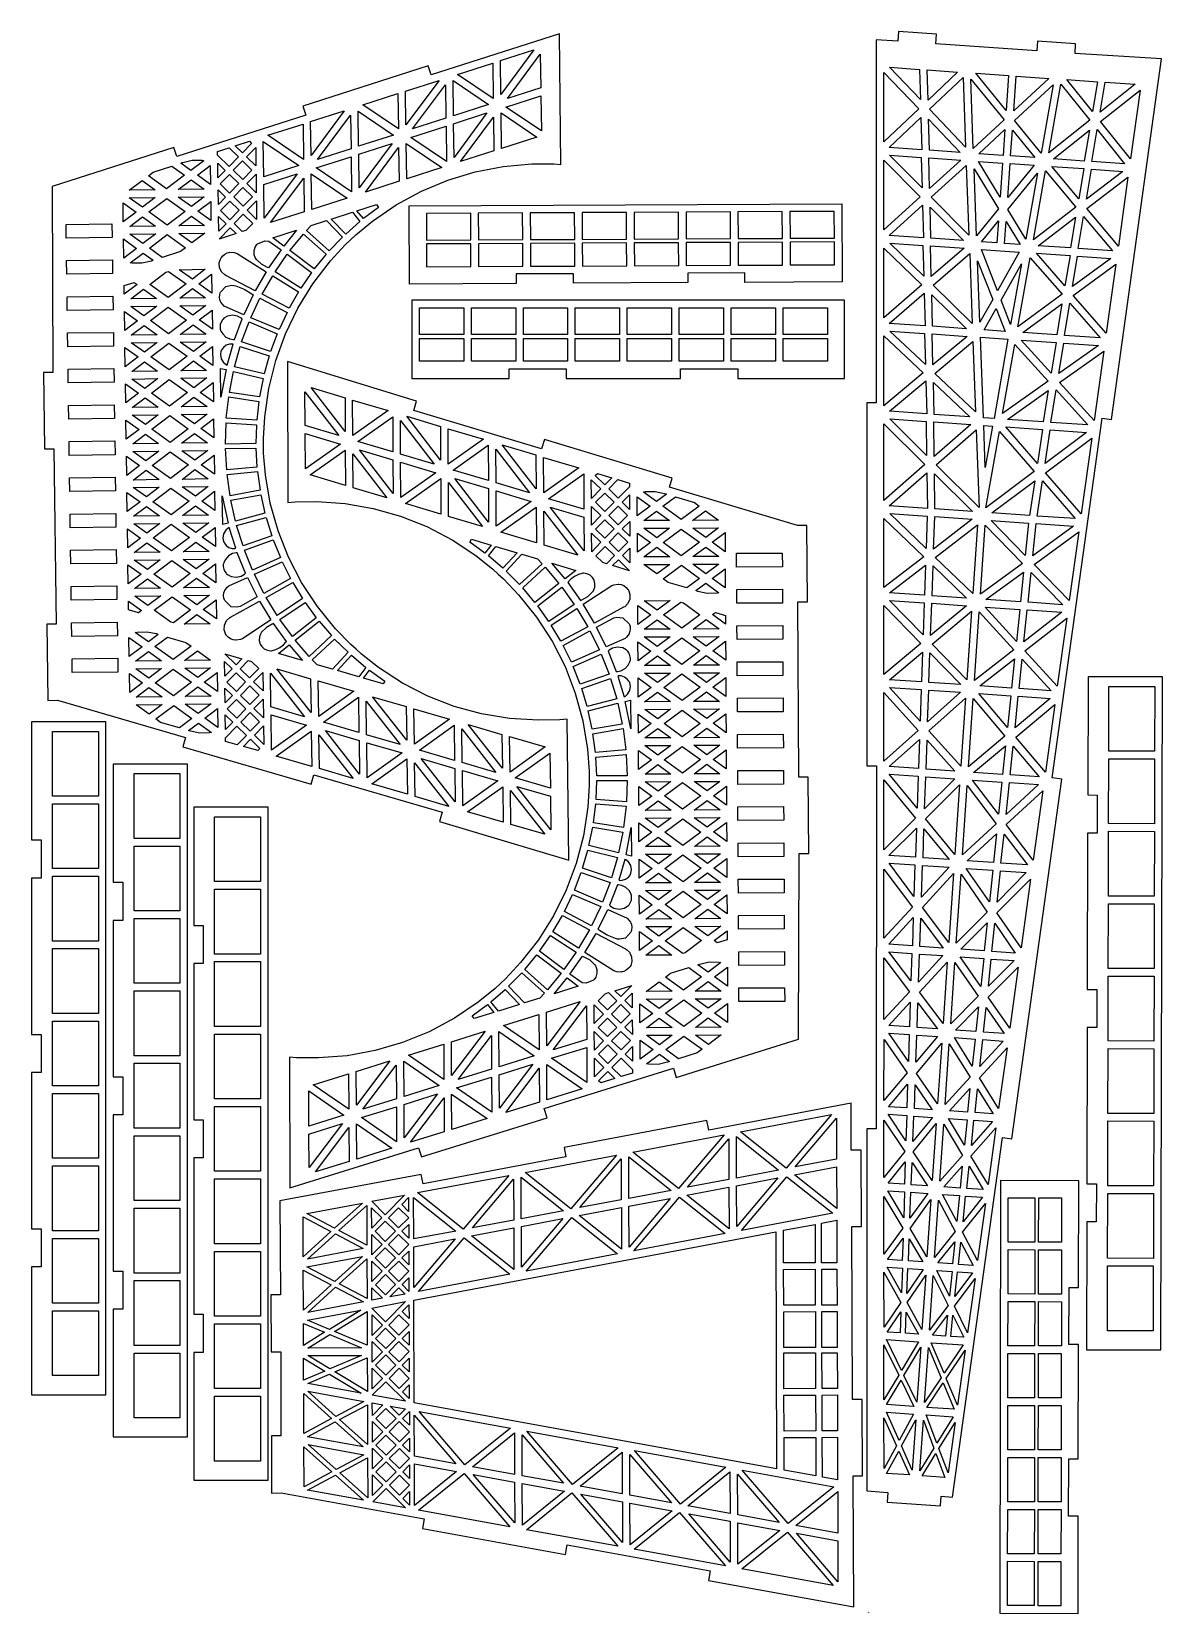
# Model space of a CAD drawing. Extents: x 0 to 594, y 0 to 830.
import ezdxf

# ---------------------------------------------------------------- set-up
doc = ezdxf.new("R2010")
doc.units = 0
doc.layers.get('0').update_dxf_attribs({"linetype": 'CONTINUOUS'})

msp = doc.modelspace()

# ---------------------------------------------------------------- linework, layer by layer
at = {"color": 0}
for p, q in [((454.992, 830.054), (454.653, 825.066)), ((474.945, 828.675), (454.992, 830.054)), ((277.17, 828.901), (209.788, 807.328)), ((277.938, 760.405), (277.17, 828.901)), ((443.428, 825.839), (443.41, 635.388)), ((454.653, 825.066), (443.428, 825.839)), ((474.606, 823.687), (474.945, 828.675)), ((527.727, 820.018), (474.606, 823.687)), ((528.066, 825.01), (527.727, 820.018)), ((548.023, 823.63), (528.066, 825.01)), ((547.68, 818.642), (548.023, 823.63)), ((223.737, 807.621), (242.208, 813.523)), ((242.208, 813.523), (242.462, 794.974)), ((246.192, 814.828), (263.816, 820.466)), ((246.435, 797.077), (246.192, 814.828)), ((263.816, 820.466), (246.435, 797.077)), ((249.863, 794.974), (267.145, 818.212)), ((267.145, 818.212), (267.386, 800.615)), ((593.125, 815.71), (547.68, 818.642)), ((566.833, 626.523), (593.125, 815.71)), ((208.303, 812.091), (142.535, 790.991)), ((209.788, 807.328), (208.303, 812.091)), ((242.462, 794.974), (223.737, 807.621)), ((447.393, 772.192), (447.403, 808.627)), ((447.403, 808.627), (465.677, 789.474)), ((466.566, 794.374), (450.346, 811.332)), ((450.346, 811.332), (466.111, 810.242)), ((466.111, 810.242), (466.566, 794.374)), ((470.556, 794.096), (470.15, 809.964)), ((470.15, 809.964), (486.11, 808.863)), ((486.11, 808.863), (470.556, 794.096)), ((471.329, 789.333), (488.922, 806.009)), ((488.922, 806.009), (490.308, 769.479)), ((494.323, 768.802), (492.968, 805.081)), ((492.968, 805.081), (510.438, 783.728)), ((511.535, 788.712), (495.589, 808.207)), ((495.589, 808.207), (512.798, 807.018)), ((512.798, 807.018), (511.535, 788.712)), ((515.525, 788.437), (516.788, 806.746)), ((533.996, 805.554), (515.525, 788.437)), ((516.788, 806.746), (533.996, 805.554)), ((173.953, 791.637), (192.422, 797.542)), ((192.422, 797.542), (192.676, 778.993)), ((196.405, 798.848), (214.029, 804.485)), ((196.648, 781.096), (196.405, 798.848)), ((214.029, 804.485), (196.648, 781.096)), ((200.076, 778.993), (217.359, 802.231)), ((217.359, 802.231), (217.602, 784.634)), ((221.581, 785.89), (221.33, 804.386)), ((221.33, 804.386), (239.954, 791.792)), ((267.386, 800.615), (249.863, 794.974)), ((515.923, 783.347), (536.166, 802.1)), ((536.166, 802.1), (529.837, 766.35)), ((533.904, 766.47), (540.3, 802.464)), ((540.3, 802.464), (555.431, 783.527)), ((556.853, 788.141), (543.475, 804.901)), ((543.475, 804.901), (559.435, 803.801)), ((559.435, 803.801), (556.853, 788.141)), ((560.843, 787.862), (563.474, 803.522)), ((579.24, 802.432), (560.843, 787.862)), ((561.051, 782.888), (581.783, 799.349)), ((563.474, 803.522), (579.24, 802.432)), ((581.783, 799.349), (576.785, 763.259)), ((142.535, 790.991), (144.071, 786.232)), ((146.618, 782.863), (164.241, 788.504)), ((164.241, 788.504), (146.86, 765.115)), ((171.544, 788.402), (190.168, 775.808)), ((171.799, 769.906), (171.544, 788.402)), ((192.676, 778.993), (173.953, 791.637)), ((239.954, 791.792), (221.581, 785.89)), ((249.073, 790.512), (267.444, 796.413)), ((267.696, 777.967), (249.073, 790.512)), ((267.444, 796.413), (267.696, 777.967)), ((465.677, 789.474), (447.393, 772.192)), ((490.308, 769.479), (471.329, 789.333)), ((144.071, 786.232), (76.3612, 764.505)), ((124.164, 775.656), (142.635, 781.562)), ((142.635, 781.562), (142.889, 763.013)), ((146.86, 765.115), (146.618, 782.863)), ((150.289, 763.013), (167.575, 786.25)), ((167.575, 786.25), (167.815, 768.653)), ((199.286, 774.531), (217.657, 780.433)), ((217.602, 784.634), (200.076, 778.993)), ((217.657, 780.433), (217.91, 761.986)), ((221.641, 781.738), (239.165, 787.375)), ((221.882, 764.092), (221.641, 781.738)), ((239.165, 787.375), (221.882, 764.092)), ((225.21, 761.887), (242.595, 785.223)), ((242.595, 785.223), (242.834, 767.528)), ((246.819, 768.78), (246.564, 787.379)), ((246.564, 787.379), (265.287, 774.732)), ((450.144, 769.243), (466.824, 785.033)), ((466.824, 785.033), (467.258, 768.064)), ((470.821, 784.105), (487.458, 766.667)), ((471.248, 767.789), (470.821, 784.105)), ((510.438, 783.728), (494.323, 768.802)), ((529.837, 766.35), (515.923, 783.347)), ((555.431, 783.527), (533.904, 766.47)), ((576.785, 763.259), (561.051, 782.888)), ((107.087, 770.174), (114.507, 772.523)), ((114.507, 772.523), (115.67, 771.44)), ((121.757, 772.421), (140.384, 759.827)), ((122.011, 753.925), (121.757, 772.421)), ((142.889, 763.013), (124.164, 775.656)), ((190.168, 775.808), (171.799, 769.906)), ((217.91, 761.986), (199.286, 774.531)), ((265.287, 774.732), (246.819, 768.78)), ((497.184, 765.997), (510.836, 778.637)), ((510.836, 778.637), (509.905, 765.119)), ((513.895, 764.843), (514.83, 778.362)), ((514.83, 778.362), (526.616, 763.965)), ((536.342, 763.295), (555.219, 778.277)), ((555.219, 778.277), (552.552, 762.173)), ((556.546, 761.898), (559.304, 778.651)), ((559.304, 778.651), (573.655, 760.716)), ((74.8743, 769.264), (10.9485, 748.739)), ((76.3612, 764.505), (74.8743, 769.264)), ((97.827, 767.196), (103.85, 769.126)), ((97.8517, 765.295), (97.827, 767.196)), ((103.934, 759.379), (97.8517, 765.295)), ((103.85, 769.126), (108.766, 764.342)), ((108.766, 764.342), (103.934, 759.379)), ((110.839, 766.473), (107.087, 770.174)), ((115.67, 771.44), (110.839, 766.473)), ((112.969, 764.402), (117.8, 769.32)), ((117.933, 759.569), (112.969, 764.402)), ((117.8, 769.32), (117.933, 759.569)), ((149.499, 758.55), (167.871, 764.452)), ((167.815, 768.653), (150.289, 763.013)), ((167.871, 764.452), (168.122, 746.005)), ((171.854, 765.754), (189.378, 771.394)), ((172.095, 748.111), (171.854, 765.754)), ((189.378, 771.394), (172.095, 748.111)), ((175.426, 745.903), (192.808, 769.243)), ((192.808, 769.243), (193.051, 751.544)), ((196.778, 771.398), (215.505, 758.751)), ((197.032, 752.8), (196.778, 771.398)), ((242.834, 767.528), (225.21, 761.887)), ((467.258, 768.064), (450.144, 769.243)), ((450.42, 765.217), (466.979, 764.074)), ((467.431, 748.055), (450.42, 765.217)), ((466.979, 764.074), (467.431, 748.055)), ((470.972, 763.796), (487.782, 762.635)), ((471.42, 747.78), (470.972, 763.796)), ((487.458, 766.667), (471.248, 767.789)), ((509.905, 765.119), (497.184, 765.997)), ((526.616, 763.965), (513.895, 764.843)), ((61.4962, 754.451), (63.9713, 756.334)), ((63.9713, 756.334), (73.8283, 759.467)), ((73.8283, 759.467), (80.4954, 754.708)), ((78.5604, 760.981), (79.5002, 761.397)), ((83.8108, 757.255), (78.5604, 760.981)), ((79.5002, 761.397), (84.4462, 762.579)), ((90.5425, 762.346), (83.8108, 757.255)), ((84.4462, 762.579), (89.5325, 762.543)), ((87.194, 754.8), (93.9271, 759.89)), ((89.5325, 762.543), (90.5425, 762.346)), ((93.9271, 759.89), (94.0636, 749.893)), ((97.911, 761.048), (101.862, 757.252)), ((98.0158, 753.297), (97.911, 761.048)), ((101.862, 757.252), (98.0158, 753.297)), ((99.1595, 750.214), (103.992, 755.128)), ((103.992, 755.128), (108.957, 750.348)), ((106.063, 757.308), (110.896, 762.226)), ((111.029, 752.475), (106.063, 757.308)), ((110.896, 762.226), (115.86, 757.442)), ((115.86, 757.442), (111.029, 752.475)), ((113.158, 750.404), (117.99, 755.322)), ((117.99, 755.322), (118.123, 745.571)), ((140.384, 759.827), (122.011, 753.925)), ((122.067, 749.776), (139.591, 755.414)), ((139.591, 755.414), (122.308, 732.127)), ((146.991, 755.417), (165.717, 742.77)), ((147.248, 736.815), (146.991, 755.417)), ((168.122, 746.005), (149.499, 758.55)), ((215.505, 758.751), (197.032, 752.8)), ((218.598, 752.168), (232.938, 756.5)), ((232.938, 756.5), (247.685, 759.344)), ((247.685, 759.344), (262.722, 760.659)), ((262.722, 760.659), (274.147, 760.666)), ((274.147, 760.666), (277.938, 760.405)), ((447.414, 726.031), (447.432, 762.568)), ((447.432, 762.568), (466.499, 743.31)), ((487.782, 762.635), (471.42, 747.78)), ((472.253, 743.162), (490.643, 759.834)), ((490.643, 759.834), (492.023, 723.202)), ((496.069, 722.972), (494.732, 758.049)), ((494.732, 758.049), (507.517, 737.066)), ((508.399, 743.271), (497.011, 762)), ((497.011, 762), (509.63, 761.129)), ((509.63, 761.129), (508.399, 743.271)), ((512.385, 742.996), (513.62, 760.853)), ((526.239, 759.982), (512.385, 742.996)), ((512.403, 736.727), (527.953, 755.756)), ((513.62, 760.853), (526.239, 759.982)), ((527.953, 755.756), (521.808, 721.194)), ((525.843, 720.866), (532.246, 756.959)), ((532.246, 756.959), (548.171, 737.919)), ((549.631, 742.378), (535.467, 759.344)), ((535.467, 759.344), (552.277, 758.183)), ((552.552, 762.173), (536.342, 763.295)), ((552.277, 758.183), (549.631, 742.378)), ((553.621, 742.103), (556.267, 757.911)), ((572.83, 756.765), (553.621, 742.103)), ((556.267, 757.911), (572.83, 756.765)), ((573.655, 760.716), (556.546, 761.898)), ((10.9485, 748.739), (11.4019, 651.256)), ((51.4519, 746.813), (58.1808, 751.903)), ((65.049, 746.996), (51.4519, 746.813)), ((58.1808, 751.903), (65.049, 746.996)), ((71.0918, 747.578), (61.4962, 754.451)), ((80.4954, 754.708), (71.0918, 747.578)), ((77.1493, 747.159), (83.8786, 752.253)), ((90.7464, 747.349), (77.1493, 747.159)), ((83.8786, 752.253), (90.7464, 747.349)), ((94.0636, 749.893), (87.194, 754.8)), ((98.1012, 747.046), (102.053, 743.253)), ((98.2087, 739.299), (98.1012, 747.046)), ((104.124, 745.381), (99.1595, 750.214)), ((108.957, 750.348), (104.124, 745.381)), ((106.253, 743.31), (111.087, 748.224)), ((111.087, 748.224), (116.053, 743.44)), ((118.123, 745.571), (113.158, 750.404)), ((122.308, 732.127), (122.067, 749.776)), ((125.639, 729.922), (143.021, 753.262)), ((143.021, 753.262), (143.264, 735.566)), ((193.051, 751.544), (175.426, 745.903)), ((204.777, 746.39), (218.598, 752.168)), ((553.893, 737.274), (575.426, 753.727)), ((575.426, 753.727), (570.424, 717.536)), ((48.3263, 730.268), (48.1912, 740.265)), ((48.1912, 740.265), (55.058, 735.358)), ((51.507, 742.812), (65.1041, 742.999)), ((58.3738, 737.905), (51.507, 742.812)), ((65.1041, 742.999), (58.3738, 737.905)), ((61.7555, 735.453), (71.1606, 742.58)), ((71.1606, 742.58), (80.7544, 735.711)), ((77.2047, 743.162), (90.8018, 743.349)), ((84.0701, 738.258), (77.2047, 743.162)), ((90.8018, 743.349), (84.0701, 738.258)), ((87.4529, 735.799), (94.186, 740.893)), ((94.186, 740.893), (94.3211, 730.896)), ((102.053, 743.253), (98.2087, 739.299)), ((99.3496, 736.215), (104.182, 741.13)), ((104.182, 741.13), (109.15, 736.35)), ((111.219, 738.477), (106.253, 743.31)), ((116.053, 743.44), (111.219, 738.477)), ((113.348, 736.406), (118.181, 741.32)), ((118.181, 741.32), (118.317, 731.573)), ((165.717, 742.77), (147.248, 736.815)), ((170.959, 736.039), (181.216, 739.334)), ((179.145, 730.663), (191.587, 739.207)), ((181.216, 739.334), (182.237, 737.845)), ((191.587, 739.207), (204.777, 746.39)), ((198.33, 738.639), (425.327, 739.761)), ((198.534, 697.639), (198.33, 738.639)), ((425.327, 739.761), (425.531, 698.765)), ((466.499, 743.31), (447.414, 726.031)), ((450.173, 723.135), (467.653, 738.967)), ((467.653, 738.967), (468.129, 721.893)), ((492.023, 723.202), (472.253, 743.162)), ((55.058, 735.358), (48.3263, 730.268)), ((51.7109, 727.812), (58.4412, 732.906)), ((58.4412, 732.906), (65.308, 727.999)), ((71.3507, 728.581), (61.7555, 735.453)), ((80.7544, 735.711), (71.3507, 728.581)), ((77.4086, 728.162), (84.1389, 733.256)), ((84.1389, 733.256), (91.0071, 728.349)), ((94.3211, 730.896), (87.4529, 735.799)), ((98.3989, 725.301), (98.2941, 733.048)), ((98.2941, 733.048), (102.245, 729.252)), ((104.315, 731.382), (99.3496, 736.215)), ((109.15, 736.35), (104.315, 731.382)), ((106.444, 729.312), (111.277, 734.226)), ((111.277, 734.226), (116.245, 729.446)), ((118.317, 731.573), (113.348, 736.406)), ((143.264, 735.566), (125.639, 729.922)), ((146.862, 728.31), (154.929, 730.92)), ((154.929, 730.92), (163.298, 722.186)), ((157.467, 731.707), (168.522, 735.259)), ((165.026, 723.858), (157.467, 731.707)), ((172.435, 730.412), (165.026, 723.858)), ((168.522, 735.259), (172.435, 730.412)), ((170.323, 723.403), (179.145, 730.663)), ((174.316, 731.936), (170.959, 736.039)), ((182.237, 737.845), (174.316, 731.936)), ((230.6, 734.797), (207.349, 734.684)), ((207.349, 734.684), (207.42, 720.683)), ((230.668, 720.799), (230.6, 734.797)), ((257.849, 734.931), (234.6, 734.818)), ((234.6, 734.818), (234.669, 720.82)), ((257.919, 720.933), (257.849, 734.931)), ((285.099, 735.069), (261.849, 734.953)), ((261.849, 734.953), (261.918, 720.954)), ((285.169, 721.067), (285.099, 735.069)), ((312.349, 735.203), (289.099, 735.087)), ((289.099, 735.087), (289.169, 721.088)), ((312.418, 721.205), (312.349, 735.203)), ((339.598, 735.337), (316.348, 735.224)), ((316.348, 735.224), (316.418, 721.222)), ((339.667, 721.339), (339.598, 735.337)), ((366.847, 735.471), (343.598, 735.358)), ((343.598, 735.358), (343.668, 721.356)), ((366.917, 721.473), (366.847, 735.471)), ((394.099, 735.609), (370.847, 735.492)), ((370.847, 735.492), (370.918, 721.494)), ((394.166, 721.607), (394.099, 735.609)), ((421.347, 735.743), (398.096, 735.63)), ((398.096, 735.63), (398.166, 721.628)), ((421.418, 721.745), (421.347, 735.743)), ((472.119, 721.618), (471.699, 738.036)), ((471.699, 738.036), (489.13, 720.443)), ((507.517, 737.066), (496.069, 722.972)), ((498.609, 719.79), (507.534, 730.751)), ((507.534, 730.751), (506.737, 719.229)), ((510.727, 718.951), (511.521, 730.476)), ((511.521, 730.476), (518.859, 718.393)), ((521.808, 721.194), (512.403, 736.727)), ((548.171, 737.919), (525.843, 720.866)), ((528.334, 717.737), (548.019, 732.769)), ((548.019, 732.769), (545.345, 716.562)), ((549.335, 716.291), (552.154, 733.132)), ((552.154, 733.132), (567.291, 715.045)), ((570.424, 717.536), (553.893, 737.274)), ((18.3417, 728.959), (42.3376, 729.283)), ((18.4395, 721.759), (18.3417, 728.959)), ((42.4367, 722.087), (18.4395, 721.759)), ((42.3376, 729.283), (42.4367, 722.087)), ((65.308, 727.999), (51.7109, 727.812)), ((51.7659, 723.812), (65.363, 723.999)), ((58.6327, 718.905), (51.7659, 723.812)), ((65.363, 723.999), (58.6327, 718.905)), ((62.0159, 716.453), (71.4195, 723.579)), ((71.4195, 723.579), (81.0137, 716.714)), ((91.0071, 728.349), (77.4086, 728.162)), ((77.4637, 724.165), (91.0622, 724.352)), ((84.3291, 719.257), (77.4637, 724.165)), ((91.0622, 724.352), (84.3291, 719.257)), ((102.245, 729.252), (98.3989, 725.301)), ((98.6042, 721.254), (104.374, 727.131)), ((107.517, 724.073), (98.6042, 721.254)), ((104.374, 727.131), (107.517, 724.073)), ((110.753, 725.117), (106.444, 729.312)), ((112.595, 725.745), (110.753, 725.117)), ((116.245, 729.446), (112.595, 725.745)), ((126.798, 721.886), (139.294, 725.911)), ((139.294, 725.911), (132.558, 717.564)), ((135.791, 715.158), (142.874, 723.858)), ((142.874, 723.858), (154.82, 713.267)), ((144.447, 725.678), (146.862, 728.31)), ((156.443, 715.091), (144.447, 725.678)), ((163.298, 722.186), (156.443, 715.091)), ((167.564, 720.789), (170.323, 723.403)), ((468.129, 721.893), (450.173, 723.135)), ((48.5856, 711.267), (48.4519, 721.268)), ((48.4519, 721.268), (55.3173, 716.361)), ((55.3173, 716.361), (48.5856, 711.267)), ((51.9698, 708.815), (58.7005, 713.909)), ((58.7005, 713.909), (64.0031, 710.128)), ((68.731, 711.645), (62.0159, 716.453)), ((78.4419, 714.728), (68.731, 711.645)), ((81.0137, 716.714), (78.4419, 714.728)), ((101.619, 713.306), (102.875, 713.934)), ((102.875, 713.934), (103.901, 714.23)), ((103.901, 714.23), (104.251, 714.28)), ((104.251, 714.28), (106.502, 714.209)), ((106.502, 714.209), (107.555, 713.874)), ((107.555, 713.874), (108.11, 713.631)), ((108.11, 713.631), (123.34, 704.088)), ((116.942, 715.042), (117.534, 716.996)), ((117.037, 713.003), (116.942, 715.042)), ((117.534, 716.996), (118.413, 718.326)), ((118.413, 718.326), (118.791, 718.679)), ((118.791, 718.679), (122.569, 720.33)), ((122.569, 720.33), (124.623, 720.058)), ((131.133, 715.649), (124.613, 706.155)), ((124.623, 720.058), (131.133, 715.649)), ((132.558, 717.564), (126.798, 721.886)), ((148.574, 705.58), (135.791, 715.158)), ((157.07, 709.768), (164.804, 718.178)), ((164.804, 718.178), (167.564, 720.789)), ((207.42, 720.683), (230.668, 720.799)), ((230.68, 718.799), (207.429, 718.682)), ((207.429, 718.682), (207.488, 706.684)), ((230.739, 706.797), (230.68, 718.799)), ((234.669, 720.82), (257.919, 720.933)), ((257.929, 718.933), (234.678, 718.816)), ((234.678, 718.816), (234.738, 706.818)), ((257.988, 706.935), (257.929, 718.933)), ((261.918, 720.954), (285.169, 721.067)), ((285.178, 719.067), (261.928, 718.954)), ((261.928, 718.954), (261.989, 706.953)), ((285.237, 707.069), (285.178, 719.067)), ((289.169, 721.088), (312.418, 721.205)), ((312.427, 719.205), (289.179, 719.088)), ((289.179, 719.088), (289.238, 707.087)), ((312.487, 707.203), (312.427, 719.205)), ((316.418, 721.222), (339.667, 721.339)), ((339.678, 719.339), (316.428, 719.222)), ((316.428, 719.222), (316.487, 707.224)), ((339.737, 707.337), (339.678, 719.339)), ((343.668, 721.356), (366.917, 721.473)), ((366.928, 719.473), (343.677, 719.36)), ((343.677, 719.36), (343.736, 707.358)), ((366.988, 707.475), (366.928, 719.473)), ((370.918, 721.494), (394.166, 721.607)), ((394.176, 719.61), (370.928, 719.494)), ((370.928, 719.494), (370.988, 707.492)), ((394.236, 707.609), (394.176, 719.61)), ((398.166, 721.628), (421.418, 721.745)), ((421.425, 719.744), (398.177, 719.628)), ((398.177, 719.628), (398.237, 707.63)), ((421.485, 707.743), (421.425, 719.744)), ((447.435, 679.87), (447.407, 716.509)), ((447.407, 716.509), (467.272, 697.145)), ((468.291, 701.735), (450.497, 719.102)), ((450.497, 719.102), (467.854, 717.903)), ((467.854, 717.903), (468.291, 701.735)), ((472.285, 701.509), (471.844, 717.628)), ((471.844, 717.628), (489.454, 716.414)), ((489.13, 720.443), (472.119, 721.618)), ((489.454, 716.414), (472.285, 701.509)), ((473.174, 696.987), (492.418, 713.652)), ((492.418, 713.652), (493.794, 676.921)), ((507.009, 694.101), (498.531, 715.786)), ((498.531, 715.786), (518.382, 714.414)), ((506.737, 719.229), (498.609, 719.79)), ((518.382, 714.414), (507.009, 694.101)), ((518.859, 718.393), (510.727, 718.951)), ((542.417, 696.666), (527.459, 713.786)), ((527.459, 713.786), (545.07, 712.572)), ((545.345, 716.562), (528.334, 717.737)), ((567.291, 715.045), (549.335, 716.291)), ((18.6021, 709.958), (42.5979, 710.286)), ((18.7, 702.762), (18.6021, 709.958)), ((42.5979, 710.286), (42.6956, 703.086)), ((52.983, 708.621), (51.9698, 708.815)), ((58.0842, 708.572), (52.983, 708.621)), ((63.0548, 709.722), (58.0842, 708.572)), ((64.0031, 710.128), (63.0548, 709.722)), ((77.7226, 705.164), (91.3211, 705.354)), ((91.3211, 705.354), (84.588, 700.26)), ((98.7129, 708.773), (99.2904, 710.755)), ((98.8755, 706.169), (98.7129, 708.773)), ((100.039, 703.838), (98.8755, 706.169)), ((99.2904, 710.755), (99.6403, 711.316)), ((99.6403, 711.316), (99.8291, 711.613)), ((99.8291, 711.613), (100.526, 712.424)), ((100.526, 712.424), (101.619, 713.306)), ((117.565, 711.5), (117.037, 713.003)), ((117.844, 711.062), (117.565, 711.5)), ((118.265, 710.487), (117.844, 711.062)), ((120.84, 708.074), (118.265, 710.487)), ((123.934, 706.374), (120.84, 708.074)), ((124.613, 706.155), (123.934, 706.374)), ((127.993, 704), (134.317, 713.239)), ((134.317, 713.239), (147.148, 703.661)), ((147.852, 697.816), (157.07, 709.768)), ((154.82, 713.267), (148.574, 705.58)), ((207.488, 706.684), (230.739, 706.797)), ((234.738, 706.818), (257.988, 706.935)), ((261.989, 706.953), (285.237, 707.069)), ((289.238, 707.087), (312.487, 707.203)), ((316.487, 707.224), (339.737, 707.337)), ((343.736, 707.358), (366.988, 707.475)), ((370.988, 707.492), (394.236, 707.609)), ((398.237, 707.63), (421.485, 707.743)), ((496.517, 709.859), (504.49, 689.564)), ((497.745, 677.549), (496.517, 709.859)), ((508.875, 689.261), (519.561, 708.272)), ((519.561, 708.272), (513.905, 676.434)), ((517.733, 675.266), (524.143, 711.461)), ((524.143, 711.461), (540.914, 692.312)), ((545.07, 712.572), (542.417, 696.666)), ((546.407, 696.341), (549.06, 712.297)), ((566.416, 711.098), (546.407, 696.341)), ((546.781, 691.653), (569.119, 708.106)), ((549.06, 712.297), (566.416, 711.098)), ((569.119, 708.106), (564.056, 671.816)), ((42.6956, 703.086), (18.7, 702.762)), ((48.7811, 696.821), (53.9598, 698.489)), ((55.5763, 697.361), (48.8431, 692.27)), ((53.9598, 698.489), (55.5763, 697.361)), ((62.2762, 697.456), (70.7376, 703.873)), ((71.869, 690.584), (62.2762, 697.456)), ((70.7376, 703.873), (72.0838, 704.289)), ((81.2726, 697.713), (71.869, 690.584)), ((72.0838, 704.289), (81.2726, 697.713)), ((84.588, 700.26), (77.7226, 705.164)), ((87.9725, 697.805), (94.7043, 702.896)), ((94.8408, 692.898), (87.9725, 697.805)), ((94.7043, 702.896), (94.8408, 692.898)), ((101.531, 702.412), (100.039, 703.838)), ((102.117, 702.098), (101.531, 702.412)), ((117.576, 694.108), (102.117, 702.098)), ((102.193, 696.397), (105.285, 697.089)), ((105.285, 697.089), (106.386, 696.958)), ((123.34, 704.088), (117.576, 694.108)), ((121.152, 692.256), (126.719, 701.982)), ((126.719, 701.982), (140.239, 693.466)), ((141.511, 695.487), (127.993, 704)), ((139.955, 685.042), (147.852, 697.816)), ((147.148, 703.661), (141.511, 695.487)), ((254.533, 697.914), (198.534, 697.639)), ((284.507, 703.065), (254.508, 702.917)), ((254.508, 702.917), (254.533, 697.914)), ((284.532, 698.066), (284.507, 703.065)), ((344.532, 698.362), (284.532, 698.066)), ((374.505, 703.509), (344.507, 703.361)), ((344.507, 703.361), (344.532, 698.362)), ((374.53, 698.511), (374.505, 703.509)), ((425.531, 698.765), (374.53, 698.511)), ((467.272, 697.145), (447.435, 679.87)), ((18.8598, 690.961), (42.8569, 691.289)), ((18.9591, 683.764), (18.8598, 690.961)), ((42.8569, 691.289), (42.9549, 684.089)), ((48.8431, 692.27), (48.7811, 696.821)), ((52.2291, 689.818), (58.9594, 694.909)), ((65.8262, 690.002), (52.2291, 689.818)), ((58.9594, 694.909), (65.8262, 690.002)), ((77.9268, 690.167), (84.6571, 695.258)), ((91.525, 690.354), (77.9268, 690.167)), ((84.6571, 695.258), (91.525, 690.354)), ((98.8702, 690.686), (98.9584, 692.016)), ((99.0699, 689.37), (98.8702, 690.686)), ((98.9584, 692.016), (99.2078, 693)), ((99.4022, 688.411), (99.0699, 689.37)), ((99.2078, 693), (99.3359, 693.311)), ((99.3359, 693.311), (102.193, 696.397)), ((106.386, 696.958), (107.304, 696.715)), ((107.304, 696.715), (111.697, 694.958)), ((116.506, 691.945), (111.598, 681.524)), ((111.697, 694.958), (115.755, 692.527)), ((115.27, 679.976), (120.031, 690.143)), ((115.755, 692.527), (116.506, 691.945)), ((120.031, 690.143), (134.235, 682.731)), ((135.354, 684.9), (121.152, 692.256)), ((140.239, 693.466), (135.354, 684.9)), ((426.734, 689.091), (199.734, 689.091)), ((199.734, 689.091), (199.734, 648.092)), ((426.734, 648.092), (426.734, 689.091)), ((450.247, 677.019), (468.535, 692.898)), ((468.535, 692.898), (469, 675.725)), ((472.99, 675.45), (472.581, 692.016)), ((472.581, 692.016), (490.799, 674.218)), ((493.794, 676.921), (473.174, 696.987)), ((504.49, 689.564), (497.745, 677.549)), ((513.905, 676.434), (508.875, 689.261)), ((540.914, 692.312), (517.733, 675.266)), ((564.056, 671.816), (546.781, 691.653)), ((42.9549, 684.089), (18.9591, 683.764)), ((49.1035, 673.273), (48.9673, 683.271)), ((48.9673, 683.271), (55.8352, 678.363)), ((52.2841, 685.818), (65.8813, 686.001)), ((59.1524, 680.911), (52.2841, 685.818)), ((65.8813, 686.001), (59.1524, 680.911)), ((62.5355, 678.455), (71.9391, 685.585)), ((71.9391, 685.585), (81.5315, 678.716)), ((77.9819, 686.167), (91.579, 686.354)), ((84.8501, 681.26), (77.9819, 686.167)), ((91.579, 686.354), (84.8501, 681.26)), ((88.2329, 678.808), (94.9646, 683.899)), ((94.9646, 683.899), (95.1011, 673.901)), ((99.5564, 688.114), (99.4022, 688.411)), ((101.284, 686.036), (99.5564, 688.114)), ((103.023, 680.776), (101.173, 679.746)), ((111.598, 681.524), (101.284, 686.036)), ((105.671, 681.284), (103.023, 680.776)), ((108.321, 680.798), (105.671, 681.284)), ((110.18, 679.782), (108.321, 680.798)), ((134.235, 682.731), (130.056, 673.774)), ((133.427, 671.558), (139.955, 685.042)), ((203.735, 671.089), (203.735, 685.091)), ((203.735, 685.091), (226.985, 685.091)), ((226.985, 685.091), (226.985, 671.089)), ((230.984, 671.089), (230.984, 685.091)), ((230.984, 685.091), (254.234, 685.091)), ((254.234, 685.091), (254.234, 671.089)), ((258.235, 685.091), (281.485, 685.091)), ((258.235, 671.089), (258.235, 685.091)), ((281.485, 685.091), (281.485, 671.089)), ((285.484, 671.089), (285.484, 685.091)), ((285.484, 685.091), (308.734, 685.091)), ((308.734, 685.091), (308.734, 671.089)), ((312.735, 671.089), (312.735, 685.091)), ((312.735, 685.091), (335.985, 685.091)), ((335.985, 685.091), (335.985, 671.089)), ((339.984, 671.089), (339.984, 685.091)), ((339.984, 685.091), (363.234, 685.091)), ((363.234, 685.091), (363.234, 671.089)), ((367.235, 671.089), (367.235, 685.091)), ((367.235, 685.091), (390.486, 685.091)), ((390.486, 685.091), (390.486, 671.089)), ((394.483, 671.089), (394.483, 685.091)), ((394.483, 685.091), (417.735, 685.091)), ((417.735, 685.091), (417.735, 671.089)), ((500.077, 673.576), (506.363, 684.773)), ((506.363, 684.773), (511.052, 672.821)), ((520.33, 672.179), (540.819, 687.306)), ((540.819, 687.306), (538.134, 670.952)), ((542.124, 670.676), (544.95, 687.62)), ((544.95, 687.62), (560.881, 669.382)), ((19.1189, 671.964), (43.1161, 672.292)), ((43.1161, 672.292), (43.2139, 665.088)), ((55.8352, 678.363), (49.1035, 673.273)), ((52.488, 670.818), (59.2183, 675.912)), ((59.2183, 675.912), (66.0866, 671.005)), ((72.1279, 671.587), (62.5355, 678.455)), ((81.5315, 678.716), (72.1279, 671.587)), ((78.1872, 671.17), (84.9161, 676.261)), ((84.9161, 676.261), (91.7843, 671.354)), ((95.1011, 673.901), (88.2329, 678.808)), ((99.2188, 676.575), (99.1912, 674.014)), ((99.1912, 674.014), (99.3567, 673.509)), ((100.31, 678.893), (99.2188, 676.575)), ((99.3567, 673.509), (99.5606, 672.959)), ((99.5606, 672.959), (100.513, 671.438)), ((100.678, 679.277), (100.31, 678.893)), ((101.173, 679.746), (100.678, 679.277)), ((106.626, 668.457), (110.678, 679.312)), ((110.678, 679.312), (110.18, 679.782)), ((110.443, 667.258), (114.35, 677.76)), ((114.35, 677.76), (129.135, 671.562)), ((130.056, 673.774), (115.27, 679.976)), ((469, 675.725), (450.247, 677.019)), ((469.156, 655.465), (450.568, 672.987)), ((450.568, 672.987), (468.725, 671.731)), ((490.799, 674.218), (472.99, 675.45)), ((511.052, 672.821), (500.077, 673.576)), ((538.134, 670.952), (520.33, 672.179)), ((19.2168, 664.764), (19.1189, 671.964)), ((43.2139, 665.088), (19.2168, 664.764)), ((49.2277, 664.273), (56.0959, 659.366)), ((49.3628, 654.276), (49.2277, 664.273)), ((66.0866, 671.005), (52.488, 670.818)), ((52.542, 666.821), (66.1402, 667.004)), ((59.4099, 661.913), (52.542, 666.821)), ((66.1402, 667.004), (59.4099, 661.913)), ((62.7944, 659.458), (72.1981, 666.588)), ((72.1981, 666.588), (81.7908, 659.719)), ((91.7843, 671.354), (78.1872, 671.17)), ((78.2408, 667.17), (91.8393, 667.353)), ((85.109, 662.263), (78.2408, 667.17)), ((91.8393, 667.353), (85.109, 662.263)), ((88.4908, 659.811), (95.2239, 664.901)), ((95.2239, 664.901), (95.359, 654.9)), ((100.911, 664.422), (100.048, 663.325)), ((100.513, 671.438), (102.199, 669.844)), ((102.357, 665.498), (100.911, 664.422)), ((102.199, 669.844), (104.282, 668.821)), ((104.062, 666.08), (102.357, 665.498)), ((102.807, 655.154), (105.908, 666.097)), ((105.457, 666.164), (104.062, 666.08)), ((104.282, 668.821), (106.039, 668.457)), ((105.908, 666.097), (105.457, 666.164)), ((106.039, 668.457), (106.626, 668.457)), ((106.673, 654.156), (109.725, 664.947)), ((109.725, 664.947), (124.943, 660.005)), ((125.662, 662.266), (110.443, 667.258)), ((129.135, 671.562), (125.662, 662.266)), ((128.313, 657.479), (133.427, 671.558)), ((226.985, 671.089), (203.735, 671.089)), ((203.735, 657.091), (203.735, 669.089)), ((203.735, 669.089), (226.985, 669.089)), ((226.985, 669.089), (226.985, 657.091)), ((254.234, 671.089), (230.984, 671.089)), ((230.984, 657.091), (230.984, 669.089)), ((230.984, 669.089), (254.234, 669.089)), ((254.234, 669.089), (254.234, 657.091)), ((281.485, 671.089), (258.235, 671.089)), ((258.235, 669.089), (281.485, 669.089)), ((258.235, 657.091), (258.235, 669.089)), ((281.485, 669.089), (281.485, 657.091)), ((308.734, 671.089), (285.484, 671.089)), ((285.484, 657.091), (285.484, 669.089)), ((285.484, 669.089), (308.734, 669.089)), ((308.734, 669.089), (308.734, 657.091)), ((335.985, 671.089), (312.735, 671.089)), ((312.735, 657.091), (312.735, 669.089)), ((312.735, 669.089), (335.985, 669.089)), ((335.985, 669.089), (335.985, 657.091)), ((363.234, 671.089), (339.984, 671.089)), ((339.984, 657.091), (339.984, 669.089)), ((339.984, 669.089), (363.234, 669.089)), ((363.234, 669.089), (363.234, 657.091)), ((390.486, 671.089), (367.235, 671.089)), ((367.235, 657.091), (367.235, 669.089)), ((367.235, 669.089), (390.486, 669.089)), ((390.486, 669.089), (390.486, 657.091)), ((417.735, 671.089), (394.483, 671.089)), ((394.483, 657.091), (394.483, 669.089)), ((394.483, 669.089), (417.735, 669.089)), ((417.735, 669.089), (417.735, 657.091)), ((447.407, 633.712), (447.435, 670.447)), ((447.435, 670.447), (468.094, 650.977)), ((468.725, 671.731), (469.156, 655.465)), ((473.146, 655.189), (472.715, 671.46)), ((472.715, 671.46), (491.12, 670.186)), ((491.12, 670.186), (473.146, 655.189)), ((474.144, 650.759), (494.139, 667.473)), ((494.139, 667.473), (495.508, 630.64)), ((499.6, 627.503), (498.055, 669.71)), ((498.055, 669.71), (512.519, 668.711)), ((512.519, 668.711), (505.188, 627.115)), ((509.676, 629.662), (516.089, 665.956)), ((516.089, 665.956), (533.601, 646.656)), ((535.199, 650.907), (519.455, 668.232)), ((519.455, 668.232), (537.863, 666.962)), ((537.863, 666.962), (535.199, 650.907)), ((539.189, 650.628), (541.853, 666.683)), ((560.007, 665.431), (539.189, 650.628)), ((541.853, 666.683), (560.007, 665.431)), ((560.881, 669.382), (542.124, 670.676)), ((56.0959, 659.366), (49.3628, 654.276)), ((52.7459, 651.817), (59.4762, 656.911)), ((59.4762, 656.911), (66.3444, 652.007)), ((72.3882, 652.586), (62.7944, 659.458)), ((81.7908, 659.719), (72.3882, 652.586)), ((78.4447, 652.17), (85.175, 657.264)), ((85.175, 657.264), (92.0433, 652.357)), ((95.359, 654.9), (88.4908, 659.811)), ((99.5948, 662.397), (99.2685, 660.629)), ((99.2685, 660.629), (99.6378, 658.389)), ((99.8499, 662.915), (99.5948, 662.397)), ((99.6378, 658.389), (100.852, 656.474)), ((100.048, 663.325), (99.8499, 662.915)), ((100.852, 656.474), (102.272, 655.369)), ((124.943, 660.005), (122.272, 650.466)), ((124.663, 642.913), (128.313, 657.479)), ((202.154, 636.154), (134.465, 656.985)), ((134.465, 656.985), (134.679, 583.004)), ((226.985, 657.091), (203.735, 657.091)), ((254.234, 657.091), (230.984, 657.091)), ((281.485, 657.091), (258.235, 657.091)), ((308.734, 657.091), (285.484, 657.091)), ((335.985, 657.091), (312.735, 657.091)), ((363.234, 657.091), (339.984, 657.091)), ((390.486, 657.091), (367.235, 657.091)), ((417.735, 657.091), (394.483, 657.091)), ((539.623, 646.038), (562.762, 662.485)), ((562.762, 662.485), (557.742, 626.092)), ((11.4019, 651.256), (6.4024, 651.196)), ((6.4024, 651.196), (6.9494, 611.198)), ((19.378, 652.963), (43.3751, 653.292)), ((19.4772, 645.767), (19.378, 652.963)), ((43.3751, 653.292), (43.4728, 646.095)), ((66.3444, 652.007), (52.7459, 651.817)), ((52.801, 647.82), (66.3995, 648.01)), ((59.6692, 642.916), (52.801, 647.82)), ((66.3995, 648.01), (59.6692, 642.916)), ((63.0548, 640.457), (72.4574, 647.587)), ((72.4574, 647.587), (82.0498, 640.719)), ((92.0433, 652.357), (78.4447, 652.17)), ((78.5001, 648.173), (92.0983, 648.356)), ((85.368, 643.266), (78.5001, 648.173)), ((92.0983, 648.356), (85.368, 643.266)), ((99.5867, 638.358), (99.3814, 653.408)), ((99.3814, 653.408), (102.241, 652.745)), ((102.241, 652.745), (99.5867, 638.358)), ((102.272, 655.369), (102.807, 655.154)), ((104.003, 640.817), (106.153, 651.796)), ((106.153, 651.796), (121.707, 648.109)), ((122.272, 650.466), (106.673, 654.156)), ((121.707, 648.109), (119.837, 638.433)), ((199.734, 648.092), (250.734, 648.092)), ((250.734, 648.092), (250.734, 653.09)), ((250.734, 653.09), (280.734, 653.09)), ((280.734, 653.09), (280.734, 648.092)), ((280.734, 648.092), (340.735, 648.092)), ((340.735, 653.09), (370.734, 653.09)), ((340.735, 648.092), (340.735, 653.09)), ((370.734, 653.09), (370.734, 648.092)), ((370.734, 648.092), (426.734, 648.092)), ((468.094, 650.977), (447.407, 633.712)), ((495.508, 630.64), (474.144, 650.759)), ((43.4728, 646.095), (19.4772, 645.767)), ((49.6217, 635.279), (49.4852, 645.276)), ((49.4852, 645.276), (56.3534, 640.369)), ((56.3534, 640.369), (49.6217, 635.279)), ((72.6475, 633.592), (63.0548, 640.457)), ((82.0498, 640.719), (72.6475, 633.592)), ((88.7483, 640.81), (95.4828, 645.904)), ((95.6165, 635.903), (88.7483, 640.81)), ((95.4828, 645.904), (95.6165, 635.903)), ((119.837, 638.433), (104.003, 640.817)), ((122.521, 627.969), (124.663, 642.913)), ((143.652, 641.008), (161.376, 618.102)), ((143.747, 623.408), (143.652, 641.008)), ((164.764, 620.268), (146.941, 643.326)), ((146.941, 643.326), (164.67, 638.02)), ((450.317, 630.904), (469.413, 646.829)), ((469.413, 646.829), (469.872, 629.553)), ((473.862, 629.281), (473.41, 645.95)), ((473.41, 645.95), (492.467, 627.994)), ((533.601, 646.656), (509.676, 629.662)), ((512.322, 626.622), (533.665, 641.791)), ((533.665, 641.791), (530.927, 625.341)), ((534.917, 625.062), (537.746, 642.108)), ((537.746, 642.108), (554.471, 623.711)), ((557.742, 626.092), (539.623, 646.038)), ((19.6384, 633.966), (43.6354, 634.294)), ((19.7363, 626.766), (19.6384, 633.966)), ((43.6354, 634.294), (43.7335, 627.094)), ((53.0063, 632.82), (59.7366, 637.914)), ((66.6048, 633.01), (53.0063, 632.82)), ((59.7366, 637.914), (66.6048, 633.01)), ((78.7054, 633.173), (85.4343, 638.267)), ((92.3025, 633.356), (78.7054, 633.173)), ((85.4343, 638.267), (92.3025, 633.356)), ((102.39, 627.295), (103.636, 638.461)), ((103.636, 638.461), (119.47, 636.027)), ((119.47, 636.027), (118.354, 626.212)), ((164.67, 638.02), (164.764, 620.268)), ((168.777, 618.243), (168.679, 636.792)), ((168.679, 636.792), (187.259, 631.239)), ((187.259, 631.239), (168.777, 618.243)), ((200.707, 631.363), (202.154, 636.154)), ((267.813, 611.219), (200.707, 631.363)), ((438.411, 635.385), (438.397, 444.934)), ((443.41, 635.388), (438.411, 635.385)), ((469.872, 629.553), (450.317, 630.904)), ((43.7335, 627.094), (19.7363, 626.766)), ((49.8821, 616.278), (49.7445, 626.276)), ((49.7445, 626.276), (56.6138, 621.369)), ((53.0613, 628.823), (66.6598, 629.01)), ((59.9295, 623.916), (53.0613, 628.823)), ((66.6598, 629.01), (59.9295, 623.916)), ((63.3141, 621.46), (72.7163, 628.59)), ((72.7163, 628.59), (82.3115, 621.721)), ((78.7605, 629.172), (92.3576, 629.359)), ((85.6273, 624.265), (78.7605, 629.172)), ((92.3576, 629.359), (85.6273, 624.265)), ((89.009, 621.813), (95.7421, 626.904)), ((95.7421, 626.904), (95.8755, 616.906)), ((101.921, 613.689), (102.27, 624.893)), ((102.27, 624.893), (118.185, 623.813)), ((118.354, 626.212), (102.39, 627.295)), ((118.185, 623.813), (117.92, 613.907)), ((121.885, 616.56), (122.521, 627.969)), ((161.376, 618.102), (143.747, 623.408)), ((171.342, 615.107), (189.724, 628.054)), ((189.724, 628.054), (189.825, 609.554)), ((193.736, 625.976), (211.457, 603.07)), ((193.828, 608.372), (193.736, 625.976)), ((214.846, 605.236), (197.022, 628.29)), ((197.022, 628.29), (214.751, 622.988)), ((214.751, 622.988), (214.846, 605.236)), ((447.442, 584.14), (447.407, 624.29)), ((447.407, 624.29), (468.937, 602.954)), ((469.822, 607.755), (450.49, 626.883)), ((450.49, 626.883), (469.597, 625.563)), ((469.597, 625.563), (469.822, 607.755)), ((473.844, 607.226), (473.587, 625.288)), ((473.587, 625.288), (492.943, 623.951)), ((492.943, 623.951), (473.844, 607.226)), ((492.467, 627.994), (473.862, 629.281)), ((505.188, 627.115), (499.6, 627.503)), ((499.773, 623.478), (504.465, 623.157)), ((500.606, 601.37), (499.773, 623.478)), ((504.465, 623.157), (500.606, 601.37)), ((527.914, 603.493), (511.298, 622.685)), ((511.298, 622.685), (530.652, 621.348)), ((530.927, 625.341), (512.322, 626.622)), ((554.471, 623.711), (534.917, 625.062)), ((535.725, 438.566), (561.929, 627.207)), ((561.929, 627.207), (566.833, 626.523)), ((19.8975, 614.969), (43.8947, 615.294)), ((19.9953, 607.769), (19.8975, 614.969)), ((43.8947, 615.294), (43.9924, 608.097)), ((56.6138, 621.369), (49.8821, 616.278)), ((53.2652, 613.823), (59.9983, 618.917)), ((59.9983, 618.917), (66.8637, 614.01)), ((72.9079, 614.592), (63.3141, 621.46)), ((82.3115, 621.721), (72.9079, 614.592)), ((78.9644, 614.172), (85.6947, 619.266)), ((92.5615, 614.359), (78.9644, 614.172)), ((85.6947, 619.266), (92.5615, 614.359)), ((95.8755, 616.906), (89.009, 621.813)), ((121.937, 612.761), (121.885, 616.56)), ((143.87, 600.756), (143.771, 619.206)), ((143.771, 619.206), (162.25, 613.657)), ((189.825, 609.554), (171.342, 615.107)), ((218.857, 603.208), (218.758, 621.757)), ((218.758, 621.757), (237.337, 616.208)), ((237.337, 616.208), (218.857, 603.208)), ((269.26, 616.01), (267.813, 611.219)), ((336.371, 595.866), (269.26, 616.01)), ((474.842, 602.798), (495.861, 621.192)), ((495.861, 621.192), (497.41, 580.489)), ((500.902, 580.249), (508.032, 620.353)), ((508.032, 620.353), (526.32, 599.246)), ((530.652, 621.348), (527.914, 603.493)), ((531.971, 603.465), (534.642, 621.072)), ((553.748, 619.756), (531.971, 603.465)), ((532.186, 598.59), (556.447, 616.761)), ((534.642, 621.072), (553.748, 619.756)), ((556.447, 616.761), (550.894, 577)), ((6.9494, 611.198), (11.9476, 611.258)), ((11.9476, 611.258), (13.2044, 519.268)), ((43.9924, 608.097), (19.9953, 607.769)), ((50.0048, 607.279), (56.8731, 602.372)), ((50.14, 597.281), (50.0048, 607.279)), ((66.8637, 614.01), (53.2652, 613.823)), ((53.3206, 609.822), (66.9188, 610.009)), ((60.1885, 604.919), (53.3206, 609.822)), ((66.9188, 610.009), (60.1885, 604.919)), ((63.5716, 602.463), (72.9738, 609.593)), ((72.9738, 609.593), (82.5708, 602.721)), ((79.018, 610.175), (92.6151, 610.362)), ((85.8848, 605.264), (79.018, 610.175)), ((92.6151, 610.362), (85.8848, 605.264)), ((89.2694, 602.816), (95.9997, 607.907)), ((95.9997, 607.907), (96.1376, 597.909)), ((117.92, 613.907), (101.921, 613.689)), ((101.954, 611.29), (117.952, 611.509)), ((102.606, 600.096), (101.954, 611.29)), ((117.952, 611.509), (118.488, 601.613)), ((121.988, 608.965), (121.937, 612.761)), ((122.936, 597.577), (121.988, 608.965)), ((162.25, 613.657), (143.87, 600.756)), ((146.337, 597.574), (164.816, 610.57)), ((164.816, 610.57), (164.915, 591.972)), ((168.827, 608.492), (186.651, 585.484)), ((168.923, 590.793), (168.827, 608.492)), ((172.216, 610.708), (189.844, 605.405)), ((189.939, 587.756), (172.216, 610.708)), ((211.457, 603.07), (193.828, 608.372)), ((221.423, 600.071), (239.806, 613.022)), ((239.806, 613.022), (239.901, 594.519)), ((243.816, 610.941), (261.538, 588.035)), ((243.911, 593.34), (243.816, 610.941)), ((264.928, 590.204), (247.104, 613.258)), ((247.104, 613.258), (264.834, 607.953)), ((264.834, 607.953), (264.928, 590.204)), ((268.938, 588.176), (268.839, 606.721)), ((268.839, 606.721), (287.419, 601.172)), ((56.8731, 602.372), (50.14, 597.281)), ((53.5245, 594.826), (60.2576, 599.916)), ((60.2576, 599.916), (67.123, 595.013)), ((73.1654, 595.595), (63.5716, 602.463)), ((82.5708, 602.721), (73.1654, 595.595)), ((79.2219, 595.175), (85.9525, 600.269)), ((85.9525, 600.269), (92.819, 595.362)), ((96.1376, 597.909), (89.2694, 602.816)), ((118.488, 601.613), (102.606, 600.096)), ((102.789, 597.701), (118.719, 599.214)), ((104.342, 586.567), (102.789, 597.701)), ((118.719, 599.214), (120.106, 589.435)), ((125.484, 582.701), (122.936, 597.577)), ((164.915, 591.972), (146.337, 597.574)), ((189.844, 605.405), (189.939, 587.756)), ((193.949, 585.724), (193.851, 604.178)), ((193.851, 604.178), (212.332, 598.622)), ((212.332, 598.622), (193.949, 585.724)), ((239.901, 594.519), (221.423, 600.071)), ((287.419, 601.172), (268.938, 588.176)), ((271.504, 585.04), (289.887, 597.987)), ((289.887, 597.987), (289.985, 579.487)), ((295.993, 597.119), (297.137, 598.223)), ((297.137, 598.223), (304.599, 596.015)), ((468.937, 602.954), (447.442, 584.14)), ((450.25, 581.29), (469.939, 598.526)), ((469.939, 598.526), (470.207, 579.914)), ((474.197, 579.639), (473.964, 598.047)), ((473.964, 598.047), (493.945, 578.273)), ((497.41, 580.489), (474.842, 602.798)), ((526.32, 599.246), (500.902, 580.249)), ((550.894, 577), (532.186, 598.59)), ((20.1566, 595.969), (44.1523, 596.297)), ((20.2544, 588.772), (20.1566, 595.969)), ((44.1523, 596.297), (44.2517, 589.1)), ((67.123, 595.013), (53.5245, 594.826)), ((53.5795, 590.825), (67.1781, 591.009)), ((60.4478, 585.918), (53.5795, 590.825)), ((67.1781, 591.009), (60.4478, 585.918)), ((63.8309, 583.463), (73.2345, 590.596)), ((73.2345, 590.596), (82.8298, 583.724)), ((92.819, 595.362), (79.2219, 595.175)), ((79.2773, 591.178), (92.8744, 591.361)), ((86.1452, 586.271), (79.2773, 591.178)), ((92.8744, 591.361), (86.1452, 586.271)), ((120.106, 589.435), (104.342, 586.567)), ((186.651, 585.484), (168.923, 590.793)), ((196.417, 582.538), (214.9, 595.538)), ((214.9, 595.538), (214.999, 576.936)), ((218.908, 593.46), (236.73, 570.456)), ((219.002, 575.758), (218.908, 593.46)), ((240.021, 572.721), (222.298, 595.676)), ((222.298, 595.676), (239.925, 590.37)), ((239.925, 590.37), (240.021, 572.721)), ((261.538, 588.035), (243.911, 593.34)), ((293.956, 585.205), (293.904, 594.956)), ((293.904, 594.956), (298.829, 590.134)), ((298.829, 590.134), (293.956, 585.205)), ((300.919, 592.243), (295.993, 597.119)), ((304.599, 596.015), (300.919, 592.243)), ((303.03, 590.158), (307.854, 595.03)), ((307.956, 585.283), (303.03, 590.158)), ((307.854, 595.03), (313.914, 593.213)), ((313.925, 591.316), (307.956, 585.283)), ((313.914, 593.213), (313.925, 591.316)), ((334.924, 591.076), (336.371, 595.866)), ((402.029, 570.932), (334.924, 591.076)), ((504.024, 577.578), (526.538, 594.416)), ((526.538, 594.416), (523.776, 576.217)), ((527.766, 575.938), (530.592, 594.339)), ((530.592, 594.339), (547.719, 574.562)), ((44.2517, 589.1), (20.2544, 588.772)), ((50.3989, 578.28), (50.2627, 588.278)), ((50.2627, 588.278), (57.1306, 583.375)), ((57.1306, 583.375), (50.3989, 578.28)), ((53.7834, 575.829), (60.5151, 580.919)), ((60.5151, 580.919), (67.382, 576.012)), ((73.4247, 576.598), (63.8309, 583.463)), ((82.8298, 583.724), (73.4247, 576.598)), ((79.4812, 576.178), (86.2115, 581.272)), ((86.2115, 581.272), (93.0797, 576.365)), ((89.5269, 583.815), (96.26, 588.91)), ((96.3965, 578.908), (89.5269, 583.815)), ((96.26, 588.91), (96.3965, 578.908)), ((100.498, 571.514), (100.292, 586.564)), ((100.292, 586.564), (103.338, 572.255)), ((104.775, 584.225), (120.536, 587.04)), ((107.224, 573.306), (104.775, 584.225)), ((120.536, 587.04), (122.669, 577.416)), ((129.532, 568.237), (125.484, 582.701)), ((134.679, 583.004), (138.454, 583.336)), ((138.454, 583.336), (149.855, 583.547)), ((149.855, 583.547), (164.834, 582.517)), ((164.834, 582.517), (179.516, 579.953)), ((214.999, 576.936), (196.417, 582.538)), ((244.031, 570.692), (243.935, 589.142)), ((243.935, 589.142), (262.414, 583.59)), ((262.414, 583.59), (244.031, 570.692)), ((289.985, 579.487), (271.504, 585.04)), ((293.978, 580.958), (298.906, 576.136)), ((294.031, 571.207), (293.978, 580.958)), ((296.067, 583.12), (300.942, 587.996)), ((300.992, 578.245), (296.067, 583.12)), ((300.942, 587.996), (305.868, 583.17)), ((305.868, 583.17), (300.992, 578.245)), ((303.103, 576.157), (307.978, 581.032)), ((307.978, 581.032), (312.904, 576.21)), ((310.068, 583.195), (313.948, 587.065)), ((313.989, 579.314), (310.068, 583.195)), ((313.948, 587.065), (313.989, 579.314)), ((317.95, 585.985), (324.779, 581.025)), ((318.006, 575.987), (317.95, 585.985)), ((324.779, 581.025), (318.006, 575.987)), ((321.29, 588.504), (322.296, 588.716)), ((328.115, 583.54), (321.29, 588.504)), ((322.296, 588.716), (327.378, 588.85)), ((327.378, 588.85), (332.346, 587.767)), ((333.295, 587.368), (328.115, 583.54)), ((331.476, 581.057), (338.052, 585.943)), ((341.015, 574.107), (331.476, 581.057)), ((332.346, 587.767), (333.295, 587.368)), ((338.052, 585.943), (347.968, 582.993)), ((350.477, 581.159), (341.015, 574.107)), ((347.968, 582.993), (350.477, 581.159)), ((470.207, 579.914), (450.25, 581.29)), ((20.4143, 576.972), (44.414, 577.3)), ((20.5135, 569.771), (20.4143, 576.972)), ((44.414, 577.3), (44.5121, 570.099)), ((67.382, 576.012), (53.7834, 575.829)), ((93.0797, 576.365), (79.4812, 576.178)), ((122.669, 577.416), (107.224, 573.306)), ((107.805, 570.964), (123.3, 575.077)), ((123.3, 575.077), (126.23, 565.616)), ((179.516, 579.953), (193.804, 575.892)), ((193.804, 575.892), (207.602, 570.378)), ((236.73, 570.456), (219.002, 575.758)), ((246.499, 567.507), (264.979, 580.503)), ((264.979, 580.503), (265.078, 561.904)), ((268.992, 578.425), (286.814, 555.42)), ((269.085, 560.723), (268.992, 578.425)), ((272.379, 580.64), (290.008, 575.338)), ((290.102, 557.685), (272.379, 580.64)), ((290.008, 575.338), (290.102, 557.685)), ((298.906, 576.136), (294.031, 571.207)), ((296.142, 569.119), (301.016, 573.994)), ((301.016, 573.994), (305.942, 569.172)), ((308.031, 571.281), (303.103, 576.157)), ((312.904, 576.21), (308.031, 571.281)), ((310.141, 569.193), (314.022, 573.066)), ((314.022, 573.066), (314.062, 565.316)), ((321.368, 573.504), (328.14, 578.538)), ((334.968, 573.578), (321.368, 573.504)), ((328.14, 578.538), (334.968, 573.578)), ((347.068, 573.641), (353.84, 578.679)), ((360.666, 573.712), (347.068, 573.641)), ((353.84, 578.679), (360.666, 573.712)), ((447.439, 538.385), (447.442, 574.721)), ((447.442, 574.721), (468.305, 554.584)), ((469.508, 558.959), (450.525, 577.264)), ((450.525, 577.264), (470.08, 575.913)), ((470.08, 575.913), (469.508, 558.959)), ((473.495, 558.585), (474.07, 575.638)), ((493.723, 574.28), (473.495, 558.585)), ((474.07, 575.638), (493.723, 574.28)), ((493.945, 578.273), (474.197, 579.639)), ((503.7, 573.592), (523.353, 572.237)), ((521.582, 555.265), (503.7, 573.592)), ((523.776, 576.217), (504.024, 577.578)), ((547.719, 574.562), (527.766, 575.938)), ((44.5121, 570.099), (20.5135, 569.771)), ((50.5231, 569.281), (57.3913, 564.374)), ((50.6582, 559.283), (50.5231, 569.281)), ((57.3913, 564.374), (50.6582, 559.283)), ((53.8385, 571.828), (67.437, 572.015)), ((60.7067, 566.921), (53.8385, 571.828)), ((67.437, 572.015), (60.7067, 566.921)), ((64.0898, 564.466), (73.4935, 571.595)), ((73.6836, 557.597), (64.0898, 564.466)), ((73.4935, 571.595), (83.0887, 564.727)), ((83.0887, 564.727), (73.6836, 557.597)), ((79.5362, 572.177), (93.1347, 572.364)), ((86.4044, 567.274), (79.5362, 572.177)), ((93.1347, 572.364), (86.4044, 567.274)), ((89.7862, 564.818), (96.5193, 569.909)), ((96.6541, 559.911), (89.7862, 564.818)), ((96.5193, 569.909), (96.6541, 559.911)), ((103.338, 572.255), (100.498, 571.514)), ((100.923, 566.529), (100.609, 564.289)), ((100.609, 564.289), (100.966, 562.536)), ((102.074, 568.477), (100.923, 566.529)), ((103.445, 569.623), (102.074, 568.477)), ((103.969, 569.863), (103.445, 569.623)), ((107.367, 559.008), (103.969, 569.863)), ((111.151, 560.261), (107.805, 570.964)), ((126.23, 565.616), (111.151, 560.261)), ((135.027, 554.302), (129.532, 568.237)), ((207.602, 570.378), (220.809, 563.45)), ((265.078, 561.904), (246.499, 567.507)), ((294.053, 566.956), (298.979, 562.134)), ((294.107, 557.209), (294.053, 566.956)), ((301.068, 564.243), (296.142, 569.119)), ((305.942, 569.172), (301.068, 564.243)), ((303.178, 562.155), (308.055, 567.034)), ((308.055, 567.034), (312.979, 562.211)), ((314.062, 565.316), (310.141, 569.193)), ((318.106, 556.987), (318.052, 566.984)), ((318.052, 566.984), (324.877, 562.024)), ((321.39, 569.503), (334.989, 569.577)), ((328.217, 564.54), (321.39, 569.503)), ((334.989, 569.577), (328.217, 564.54)), ((331.578, 562.056), (341.044, 569.108)), ((341.044, 569.108), (350.579, 562.158)), ((347.088, 569.641), (360.691, 569.711)), ((353.914, 564.677), (347.088, 569.641)), ((360.691, 569.711), (353.914, 564.677)), ((357.276, 562.197), (364.053, 567.231)), ((364.053, 567.231), (364.105, 557.23)), ((407.031, 570.953), (402.029, 570.932)), ((407.243, 530.955), (407.031, 570.953)), ((474.394, 554.214), (496.528, 571.38)), ((496.528, 571.38), (494.034, 535.266)), ((498.027, 534.991), (500.521, 571.105)), ((500.521, 571.105), (520.086, 551.06)), ((523.353, 572.237), (521.582, 555.265)), ((525.575, 555.089), (527.343, 571.959)), ((546.897, 570.607), (525.575, 555.089)), ((526.168, 550.591), (549.6, 567.665)), ((527.343, 571.959), (546.897, 570.607)), ((549.6, 567.665), (544.608, 531.675)), ((20.6747, 557.971), (44.6733, 558.299)), ((20.7725, 550.774), (20.6747, 557.971)), ((44.6733, 558.299), (44.771, 551.102)), ((54.0424, 556.828), (60.7755, 561.919)), ((67.6409, 557.015), (54.0424, 556.828)), ((60.7755, 561.919), (67.6409, 557.015)), ((79.7401, 557.181), (86.4704, 562.271)), ((93.3387, 557.368), (79.7401, 557.181)), ((86.4704, 562.271), (93.3387, 557.368)), ((100.966, 562.536), (101.226, 562.024)), ((101.226, 562.024), (101.432, 561.615)), ((101.432, 561.615), (102.316, 560.529)), ((102.316, 560.529), (103.79, 559.488)), ((105.687, 556.2), (103.554, 555.004)), ((103.79, 559.488), (105.517, 558.959)), ((105.517, 558.959), (106.918, 558.92)), ((107.531, 556.652), (105.687, 556.2)), ((106.918, 558.92), (107.367, 559.008)), ((108.15, 556.666), (107.531, 556.652)), ((112.498, 545.924), (108.15, 556.666)), ((111.933, 557.971), (127.01, 563.376)), ((116.126, 547.575), (111.933, 557.971)), ((127.01, 563.376), (130.736, 554.175)), ((220.809, 563.45), (233.331, 555.138)), ((230.077, 562.268), (231.069, 563.771)), ((238.107, 556.51), (230.077, 562.268)), ((231.069, 563.771), (241.385, 560.677)), ((241.385, 560.677), (238.107, 556.51)), ((240.014, 555.022), (243.84, 559.939)), ((243.84, 559.939), (254.958, 556.599)), ((254.958, 556.599), (247.551, 548.608)), ((286.814, 555.42), (269.085, 560.723)), ((298.979, 562.134), (294.107, 557.209)), ((296.215, 555.121), (301.092, 559.996)), ((301.092, 559.996), (306.015, 555.17)), ((308.106, 557.283), (303.178, 562.155)), ((312.979, 562.211), (308.106, 557.283)), ((310.217, 555.191), (314.095, 559.065)), ((314.095, 559.065), (314.139, 551.318)), ((324.877, 562.024), (318.106, 556.987)), ((321.47, 554.503), (328.242, 559.537)), ((328.242, 559.537), (335.07, 554.577)), ((341.117, 555.11), (331.578, 562.056)), ((350.579, 562.158), (341.117, 555.11)), ((347.17, 554.641), (353.942, 559.675)), ((353.942, 559.675), (360.768, 554.711)), ((364.105, 557.23), (357.276, 562.197)), ((370.11, 556.366), (394.109, 556.493)), ((370.149, 549.166), (370.11, 556.366)), ((394.109, 556.493), (394.148, 549.289)), ((44.771, 551.102), (20.7725, 550.774)), ((50.9171, 540.286), (50.7806, 550.284)), ((50.7806, 550.284), (57.6488, 545.377)), ((54.0978, 552.827), (67.6963, 553.018)), ((60.9656, 547.924), (54.0978, 552.827)), ((67.6963, 553.018), (60.9656, 547.924)), ((64.3502, 545.469), (73.7528, 552.598)), ((73.7528, 552.598), (83.3494, 545.73)), ((79.7952, 553.18), (93.3937, 553.367)), ((86.6634, 548.277), (79.7952, 553.18)), ((93.3937, 553.367), (86.6634, 548.277)), ((90.0465, 545.818), (96.7768, 550.912)), ((96.7768, 550.912), (96.9148, 540.914)), ((100.812, 550.566), (100.787, 549.49)), ((100.787, 549.49), (101.04, 548.104)), ((100.876, 550.915), (100.812, 550.566)), ((101.034, 551.515), (100.876, 550.915)), ((101.899, 553.205), (101.034, 551.515)), ((101.04, 548.104), (101.617, 546.816)), ((103.554, 555.004), (101.899, 553.205)), ((130.736, 554.175), (116.126, 547.575)), ((117.104, 545.391), (131.717, 551.988)), ((131.717, 551.988), (136.138, 543.147)), ((141.921, 541.002), (135.027, 554.302)), ((233.331, 555.138), (242.263, 548.044)), ((247.551, 548.608), (240.014, 555.022)), ((242.263, 548.044), (245.068, 545.49)), ((249.308, 546.968), (257.513, 555.865)), ((268.089, 550.82), (256.296, 540.008)), ((257.513, 555.865), (265.625, 553.406)), ((257.956, 538.215), (269.697, 549.028)), ((265.625, 553.406), (268.089, 550.82)), ((269.697, 549.028), (276.943, 540.466)), ((280.132, 542.932), (273.239, 551.148)), ((273.239, 551.148), (285.809, 547.363)), ((299.937, 551.49), (296.215, 555.121)), ((301.788, 550.898), (299.937, 551.49)), ((306.015, 555.17), (301.788, 550.898)), ((305.045, 549.917), (308.128, 553.032)), ((314.008, 547.264), (305.045, 549.917)), ((308.128, 553.032), (314.008, 547.264)), ((314.139, 551.318), (310.217, 555.191)), ((335.07, 554.577), (321.47, 554.503)), ((321.491, 550.503), (335.091, 550.577)), ((328.318, 545.539), (321.491, 550.503)), ((335.091, 550.577), (328.318, 545.539)), ((331.68, 543.059), (341.144, 550.108)), ((341.144, 550.108), (350.681, 543.158)), ((360.768, 554.711), (347.17, 554.641)), ((347.19, 550.644), (360.789, 550.711)), ((354.016, 545.677), (347.19, 550.644)), ((360.789, 550.711), (354.016, 545.677)), ((357.378, 543.197), (364.155, 548.231)), ((364.155, 548.231), (364.204, 538.23)), ((394.148, 549.289), (370.149, 549.166)), ((468.305, 554.584), (447.439, 538.385)), ((450.409, 535.672), (469.209, 550.213)), ((469.209, 550.213), (468.665, 534.412)), ((472.655, 534.137), (473.188, 549.836)), ((473.188, 549.836), (490.763, 532.888)), ((494.034, 535.266), (474.394, 554.214)), ((520.086, 551.06), (498.027, 534.991)), ((544.608, 531.675), (526.168, 550.591)), ((57.6488, 545.377), (50.9171, 540.286)), ((54.3017, 537.831), (61.0348, 542.921)), ((61.0348, 542.921), (67.9027, 538.014)), ((73.944, 538.6), (64.3502, 545.469)), ((83.3494, 545.73), (73.944, 538.6)), ((80.0005, 538.18), (86.7311, 543.274)), ((86.7311, 543.274), (93.599, 538.367)), ((96.9148, 540.914), (90.0465, 545.818)), ((101.617, 546.816), (102.246, 545.938)), ((102.246, 545.938), (102.499, 545.687)), ((102.499, 545.687), (103.005, 545.232)), ((103.005, 545.232), (104.885, 544.255)), ((103.688, 539.256), (113.477, 543.74)), ((104.885, 544.255), (107.545, 543.821)), ((107.545, 543.821), (110.181, 544.382)), ((110.181, 544.382), (112.011, 545.444)), ((112.011, 545.444), (112.498, 545.924)), ((113.477, 543.74), (118.668, 533.46)), ((122.142, 535.354), (117.104, 545.391)), ((136.138, 543.147), (122.142, 535.354)), ((123.321, 533.273), (137.317, 541.013)), ((137.317, 541.013), (142.434, 532.585)), ((150.165, 528.447), (141.921, 541.002)), ((245.068, 545.49), (247.875, 542.932)), ((247.875, 542.932), (255.767, 534.67)), ((256.296, 540.008), (249.308, 546.968)), ((276.943, 540.466), (264.348, 530.648)), ((285.809, 547.363), (280.132, 542.932)), ((281.951, 541.514), (281.593, 541.041)), ((281.593, 541.041), (288.292, 531.678)), ((283.205, 542.794), (281.951, 541.514)), ((285.098, 544.209), (283.205, 542.794)), ((287.219, 545.25), (285.098, 544.209)), ((288.931, 545.779), (287.219, 545.25)), ((289.515, 545.885), (288.931, 545.779)), ((289.842, 545.906), (289.515, 545.885)), ((289.602, 529.632), (304.65, 539.464)), ((290.834, 545.818), (289.842, 545.906)), ((292.089, 545.458), (290.834, 545.818)), ((293.234, 544.834), (292.089, 545.458)), ((294.004, 544.202), (293.234, 544.834)), ((294.225, 543.959), (294.004, 544.202)), ((294.559, 543.606), (294.225, 543.959)), ((295.323, 542.322), (294.559, 543.606)), ((295.824, 540.463), (295.323, 542.322)), ((295.709, 538.54), (295.824, 540.463)), ((304.65, 539.464), (305.697, 539.919)), ((305.697, 539.919), (307.945, 540.233)), ((307.945, 540.233), (308.332, 540.23)), ((308.332, 540.23), (309.495, 540.015)), ((309.495, 540.015), (310.922, 539.432)), ((310.922, 539.432), (312.166, 538.522)), ((334.292, 541.122), (331.68, 543.059)), ((344.057, 538.222), (334.292, 541.122)), ((350.681, 543.158), (344.057, 538.222)), ((348.815, 536.801), (354.044, 540.678)), ((354.044, 540.678), (360.871, 535.711)), ((364.204, 538.23), (357.378, 543.197)), ((500.941, 532.183), (520.679, 546.559)), ((520.679, 546.559), (519.045, 530.934)), ((523.039, 530.659), (524.676, 546.382)), ((524.676, 546.382), (541.295, 529.396)), ((20.9338, 538.974), (44.9322, 539.302)), ((21.0316, 531.774), (20.9338, 538.974)), ((45.0314, 532.102), (21.0316, 531.774)), ((44.9322, 539.302), (45.0314, 532.102)), ((51.0413, 531.283), (57.9092, 526.38)), ((51.103, 526.736), (51.0413, 531.283)), ((67.9027, 538.014), (54.3017, 537.831)), ((54.3567, 533.83), (67.9552, 534.017)), ((61.2249, 528.923), (54.3567, 533.83)), ((67.9552, 534.017), (61.2249, 528.923)), ((64.6105, 526.471), (74.0117, 533.598)), ((74.0117, 533.598), (83.6083, 526.729)), ((93.599, 538.367), (80.0005, 538.18)), ((80.0559, 534.18), (93.6544, 534.37)), ((86.9237, 529.276), (80.0559, 534.18)), ((93.6544, 534.37), (86.9237, 529.276)), ((90.3069, 526.821), (97.0372, 531.915)), ((97.0372, 531.915), (97.1737, 521.917)), ((100.998, 534.236), (101.163, 535.559)), ((101.123, 532.906), (100.998, 534.236)), ((101.402, 531.929), (101.123, 532.906)), ((101.163, 535.559), (101.472, 536.526)), ((101.541, 531.622), (101.402, 531.929)), ((101.472, 536.526), (101.619, 536.825)), ((104.987, 528.373), (101.541, 531.622)), ((101.619, 536.825), (102.897, 538.596)), ((102.897, 538.596), (103.688, 539.256)), ((104.563, 522.915), (119.798, 531.322)), ((118.668, 533.46), (109.686, 528.486)), ((119.798, 531.322), (125.832, 521.504)), ((129.153, 523.702), (123.321, 533.273)), ((142.434, 532.585), (129.153, 523.702)), ((255.767, 534.67), (265.21, 522.894)), ((264.348, 530.648), (257.956, 538.215)), ((265.804, 528.757), (278.453, 538.575)), ((278.453, 538.575), (284.953, 529.456)), ((288.292, 531.678), (288.968, 531.911)), ((288.968, 531.911), (292.027, 533.665)), ((292.027, 533.665), (294.556, 536.127)), ((294.556, 536.127), (294.965, 536.713)), ((294.965, 536.713), (295.22, 537.129)), ((295.22, 537.129), (295.709, 538.54)), ((312.166, 538.522), (312.952, 537.64)), ((314.033, 532.176), (312.911, 529.819)), ((312.952, 537.64), (313.16, 537.312)), ((313.16, 537.312), (313.523, 536.758)), ((313.523, 536.758), (314.143, 534.783)), ((314.143, 534.783), (314.033, 532.176)), ((321.593, 531.506), (335.191, 531.576)), ((328.42, 526.538), (321.593, 531.506)), ((335.191, 531.576), (328.42, 526.538)), ((349.77, 536.413), (348.815, 536.801)), ((354.76, 535.354), (349.77, 536.413)), ((359.858, 535.499), (354.76, 535.354)), ((360.871, 535.711), (359.858, 535.499)), ((370.212, 537.365), (394.212, 537.492)), ((370.251, 530.165), (370.212, 537.365)), ((394.212, 537.492), (394.25, 530.292)), ((468.665, 534.412), (450.409, 535.672)), ((467.932, 513.613), (450.434, 531.661)), ((450.434, 531.661), (468.492, 530.416)), ((490.763, 532.888), (472.655, 534.137)), ((519.045, 530.934), (500.941, 532.183)), ((56.3245, 525.209), (51.103, 526.736)), ((57.9092, 526.38), (56.3245, 525.209)), ((73.2441, 520.287), (64.6105, 526.471)), ((83.6083, 526.729), (74.5987, 519.906)), ((80.2598, 519.183), (86.9901, 524.277)), ((86.9901, 524.277), (93.8583, 519.37)), ((97.1737, 521.917), (90.3069, 526.821)), ((103.984, 522.591), (104.563, 522.915)), ((108.142, 528.062), (104.987, 528.373)), ((109.686, 528.486), (108.142, 528.062)), ((130.478, 521.72), (143.76, 530.602)), ((143.76, 530.602), (149.62, 522.58)), ((159.706, 516.752), (150.165, 528.447)), ((265.21, 522.894), (273.349, 510.272)), ((271.598, 520.686), (265.804, 528.757)), ((284.953, 529.456), (271.598, 520.686)), ((272.908, 518.693), (286.264, 527.466)), ((286.264, 527.466), (292.016, 517.846)), ((295.553, 519.769), (289.602, 529.632)), ((310.859, 528.045), (295.553, 519.769)), ((305.689, 522.52), (307.236, 522.93)), ((307.236, 522.93), (310.388, 522.594)), ((311.439, 528.366), (310.859, 528.045)), ((312.911, 529.819), (311.439, 528.366)), ((318.309, 518.986), (318.255, 528.987)), ((318.255, 528.987), (325.08, 524.023)), ((325.08, 524.023), (318.309, 518.986)), ((331.78, 524.058), (340.845, 530.804)), ((341.32, 517.109), (331.78, 524.058)), ((340.845, 530.804), (342.197, 530.416)), ((350.78, 524.157), (341.32, 517.109)), ((342.197, 530.416), (350.78, 524.157)), ((357.48, 524.196), (359.078, 525.353)), ((364.31, 519.232), (357.48, 524.196)), ((359.078, 525.353), (364.285, 523.78)), ((364.285, 523.78), (364.31, 519.232)), ((394.25, 530.292), (370.251, 530.165)), ((402.244, 530.934), (407.243, 530.955)), ((402.735, 438.937), (402.244, 530.934)), ((447.456, 492.876), (447.446, 529.011)), ((447.446, 529.011), (466.813, 509.03)), ((468.492, 530.416), (467.932, 513.613)), ((471.918, 513.239), (472.482, 530.137)), ((490.689, 528.881), (471.918, 513.239)), ((472.482, 530.137), (490.689, 528.881)), ((472.705, 508.723), (493.391, 525.942)), ((493.391, 525.942), (490.911, 489.977)), ((494.901, 489.698), (497.385, 525.664)), ((497.385, 525.664), (515.507, 505.77)), ((516.911, 510.131), (500.465, 528.207)), ((500.465, 528.207), (518.672, 526.948)), ((518.672, 526.948), (516.911, 510.131)), ((520.908, 509.958), (522.661, 526.676)), ((540.72, 525.431), (520.908, 509.958)), ((522.661, 526.676), (540.72, 525.431)), ((541.295, 529.396), (523.039, 530.659)), ((13.2044, 519.268), (8.2048, 519.208)), ((8.2048, 519.208), (8.7519, 479.21)), ((21.1928, 519.977), (45.1915, 520.305)), ((21.2907, 512.777), (21.1928, 519.977)), ((45.1915, 520.305), (45.2907, 513.105)), ((54.6171, 514.833), (55.6246, 515.056)), ((61.4839, 509.926), (54.6171, 514.833)), ((55.6246, 515.056), (60.7219, 515.246)), ((60.7219, 515.246), (65.7229, 514.23)), ((74.5987, 519.906), (73.2441, 520.287)), ((93.8583, 519.37), (80.2598, 519.183)), ((101.333, 516.153), (101.422, 518.76)), ((101.969, 514.188), (101.333, 516.153)), ((101.422, 518.76), (102.525, 521.127)), ((102.525, 521.127), (103.984, 522.591)), ((125.832, 521.504), (110.866, 511.552)), ((120.931, 514.971), (120.527, 514.382)), ((123.439, 517.454), (120.931, 514.971)), ((126.485, 519.236), (123.439, 517.454)), ((127.158, 519.472), (126.485, 519.236)), ((133.936, 510.166), (127.158, 519.472)), ((137.054, 512.657), (130.478, 521.72)), ((149.62, 522.58), (137.054, 512.657)), ((138.581, 510.78), (151.094, 520.7)), ((151.094, 520.7), (157.548, 513.189)), ((167.666, 508.554), (159.706, 516.752)), ((277.954, 510.223), (272.908, 518.693)), ((292.016, 517.846), (277.954, 510.223)), ((279.116, 508.078), (293.175, 515.754)), ((293.175, 515.754), (298.13, 505.679)), ((296.667, 517.62), (305.689, 522.52)), ((301.771, 507.298), (296.667, 517.62)), ((310.388, 522.594), (313.807, 519.314)), ((313.807, 519.314), (313.942, 519.007)), ((314.151, 515.377), (313.834, 514.414)), ((313.942, 519.007), (314.214, 518.029)), ((314.328, 516.7), (314.151, 515.377)), ((314.214, 518.029), (314.328, 516.7)), ((321.671, 516.505), (328.444, 521.54)), ((335.271, 516.576), (321.671, 516.505)), ((328.444, 521.54), (335.271, 516.576)), ((347.373, 516.643), (354.147, 521.677)), ((360.973, 516.714), (347.373, 516.643)), ((354.147, 521.677), (360.973, 516.714)), ((370.311, 518.365), (394.314, 518.492)), ((370.35, 511.164), (370.311, 518.365)), ((394.314, 518.492), (394.353, 511.295)), ((521.384, 505.262), (543.317, 522.393)), ((543.317, 522.393), (538.339, 486.6)), ((45.2907, 513.105), (21.2907, 512.777)), ((51.4368, 502.289), (51.3031, 512.29)), ((51.3031, 512.29), (58.1699, 507.379)), ((58.1699, 507.379), (51.4368, 502.289)), ((66.6821, 513.846), (61.4839, 509.926)), ((64.8684, 507.471), (71.4498, 512.463)), ((74.4622, 500.602), (64.8684, 507.471)), ((65.7229, 514.23), (66.6821, 513.846)), ((71.4498, 512.463), (81.2394, 509.647)), ((83.8673, 507.732), (74.4622, 500.602)), ((81.2394, 509.647), (83.8673, 507.732)), ((102.339, 513.634), (101.969, 514.188)), ((102.548, 513.309), (102.339, 513.634)), ((103.343, 512.434), (102.548, 513.309)), ((104.593, 511.531), (103.343, 512.434)), ((106.025, 510.96), (104.593, 511.531)), ((107.189, 510.759), (106.025, 510.96)), ((107.578, 510.755), (107.189, 510.759)), ((109.823, 511.087), (107.578, 510.755)), ((110.866, 511.552), (109.823, 511.087)), ((119.797, 512.547), (119.699, 510.628)), ((119.699, 510.628), (120.215, 508.773)), ((120.275, 513.965), (119.797, 512.547)), ((120.215, 508.773), (120.99, 507.496)), ((120.527, 514.382), (120.275, 513.965)), ((120.99, 507.496), (121.328, 507.143)), ((121.328, 507.143), (121.55, 506.903)), ((121.55, 506.903), (122.324, 506.278)), ((122.324, 506.278), (123.475, 505.665)), ((128.342, 505.915), (130.455, 506.973)), ((129.772, 503.805), (135.412, 508.286)), ((130.455, 506.973), (132.336, 508.399)), ((132.336, 508.399), (133.58, 509.69)), ((133.58, 509.69), (133.936, 510.166)), ((135.412, 508.286), (142.373, 500.13)), ((145.897, 502.278), (138.581, 510.78)), ((157.548, 513.189), (145.897, 502.278)), ((147.52, 500.5), (159.223, 511.408)), ((159.223, 511.408), (166.269, 504.507)), ((170.496, 506.021), (167.666, 508.554)), ((273.349, 510.272), (280.132, 496.916)), ((283.464, 499.198), (279.116, 508.078)), ((311.597, 511.701), (301.771, 507.298)), ((305.06, 506.631), (303.221, 505.58)), ((307.701, 507.167), (305.06, 506.631)), ((310.356, 506.712), (307.701, 507.167)), ((312.228, 505.721), (310.356, 506.712)), ((312.393, 512.353), (311.597, 511.701)), ((313.686, 514.11), (312.393, 512.353)), ((313.834, 514.414), (313.686, 514.11)), ((318.411, 499.988), (318.357, 509.986)), ((318.357, 509.986), (325.184, 505.023)), ((321.693, 512.505), (335.293, 512.579)), ((328.52, 507.541), (321.693, 512.505)), ((335.293, 512.579), (328.52, 507.541)), ((331.881, 505.058), (341.346, 512.11)), ((341.346, 512.11), (350.882, 505.16)), ((347.392, 512.643), (360.994, 512.713)), ((354.221, 507.679), (347.392, 512.643)), ((360.994, 512.713), (354.221, 507.679)), ((357.586, 505.195), (364.356, 510.233)), ((364.356, 510.233), (364.412, 500.232)), ((394.353, 511.295), (370.35, 511.164)), ((466.813, 509.03), (447.456, 492.876)), ((490.911, 489.977), (472.705, 508.723)), ((21.4519, 500.98), (45.4505, 501.304)), ((21.5511, 493.78), (21.4519, 500.98)), ((45.4505, 501.304), (45.5496, 494.104)), ((54.821, 499.837), (61.5527, 504.927)), ((68.4209, 500.02), (54.821, 499.837)), ((61.5527, 504.927), (68.4209, 500.02)), ((80.5187, 500.182), (87.249, 505.277)), ((94.1172, 500.373), (80.5187, 500.182)), ((87.249, 505.277), (94.1172, 500.373)), ((101.585, 491.871), (101.476, 499.622)), ((101.476, 499.622), (105.429, 495.776)), ((107.501, 497.953), (101.572, 503.671)), ((101.572, 503.671), (110.557, 501.096)), ((110.557, 501.096), (107.501, 497.953)), ((109.631, 495.833), (113.823, 500.14)), ((113.823, 500.14), (115.679, 499.565)), ((115.679, 499.565), (119.43, 495.967)), ((123.475, 505.665), (124.733, 505.315)), ((124.733, 505.315), (125.725, 505.234)), ((125.725, 505.234), (126.053, 505.255)), ((126.053, 505.255), (126.635, 505.368)), ((126.635, 505.368), (128.342, 505.915)), ((142.373, 500.13), (129.772, 503.805)), ((150.005, 497.932), (147.52, 500.5)), ((158.138, 495.543), (150.005, 497.932)), ((166.269, 504.507), (158.138, 495.543)), ((160.698, 494.831), (168.039, 502.881)), ((168.039, 502.881), (175.628, 496.535)), ((173.321, 503.488), (170.496, 506.021)), ((182.312, 496.471), (173.321, 503.488)), ((298.13, 505.679), (283.464, 499.198)), ((284.426, 497.007), (299.091, 503.484)), ((299.091, 503.484), (303.197, 493.056)), ((303.221, 505.58), (302.732, 505.104)), ((302.732, 505.104), (306.991, 494.326)), ((312.732, 505.259), (312.228, 505.721)), ((312.98, 505.005), (312.732, 505.259)), ((313.603, 504.127), (312.98, 505.005)), ((313.268, 497.738), (314.149, 499.42)), ((314.169, 502.832), (313.603, 504.127)), ((314.149, 499.42), (314.311, 500.017)), ((314.412, 501.442), (314.169, 502.832)), ((314.311, 500.017), (314.379, 500.366)), ((314.379, 500.366), (314.412, 501.442)), ((325.184, 505.023), (318.411, 499.988)), ((321.773, 497.501), (328.547, 502.539)), ((328.547, 502.539), (335.373, 497.579)), ((341.42, 498.108), (331.881, 505.058)), ((350.882, 505.16), (341.42, 498.108)), ((347.474, 497.639), (354.245, 502.677)), ((354.245, 502.677), (361.075, 497.717)), ((364.412, 500.232), (357.586, 505.195)), ((370.413, 499.364), (394.413, 499.495)), ((370.452, 492.164), (370.413, 499.364)), ((394.413, 499.495), (394.451, 492.294)), ((450.321, 490.072), (467.603, 504.465)), ((467.603, 504.465), (467.078, 488.915)), ((471.068, 488.636), (471.586, 504.088)), ((471.586, 504.088), (487.729, 487.489)), ((515.507, 505.77), (494.901, 489.698)), ((497.706, 486.798), (515.98, 501.026)), ((515.98, 501.026), (514.368, 485.648)), ((518.358, 485.376), (519.977, 500.849)), ((519.977, 500.849), (535.118, 484.216)), ((538.339, 486.6), (521.384, 505.262)), ((45.5496, 494.104), (21.5511, 493.78)), ((51.6957, 483.288), (51.562, 493.289)), ((51.562, 493.289), (58.4302, 488.382)), ((54.8763, 495.836), (68.4735, 496.02)), ((61.7432, 490.929), (54.8763, 495.836)), ((68.4735, 496.02), (61.7432, 490.929)), ((65.1274, 488.474), (74.53, 495.603)), ((74.53, 495.603), (84.1266, 488.735)), ((80.5737, 496.185), (94.1723, 496.372)), ((87.442, 491.282), (80.5737, 496.185)), ((94.1723, 496.372), (87.442, 491.282)), ((90.8279, 488.823), (97.5568, 493.917)), ((97.5568, 493.917), (97.6933, 483.919)), ((105.429, 495.776), (101.585, 491.871)), ((102.727, 488.735), (107.559, 493.705)), ((107.559, 493.705), (112.527, 488.872)), ((114.595, 491.049), (109.631, 495.833)), ((119.43, 495.967), (114.595, 491.049)), ((116.725, 488.929), (121.557, 493.896)), ((121.557, 493.896), (121.692, 484.145)), ((125.807, 475.802), (125.566, 493.451)), ((125.566, 493.451), (143.479, 470.641)), ((146.848, 472.888), (128.834, 495.745)), ((128.834, 495.745), (146.607, 490.587)), ((146.607, 490.587), (146.848, 472.888)), ((171.844, 491.582), (160.698, 494.831)), ((175.628, 496.535), (171.844, 491.582)), ((174.305, 490.866), (177.548, 495.06)), ((184.646, 487.856), (174.305, 490.866)), ((177.548, 495.06), (185.626, 489.37)), ((194.902, 488.266), (182.312, 496.471)), ((280.132, 496.916), (285.512, 482.935)), ((288.075, 487.772), (284.426, 497.007)), ((303.197, 493.056), (288.075, 487.772)), ((288.837, 485.528), (303.959, 490.76)), ((303.959, 490.76), (307.217, 480.025)), ((306.991, 494.326), (307.608, 494.337)), ((307.608, 494.337), (309.456, 494.774)), ((308.201, 492.061), (307.753, 491.98)), ((307.753, 491.98), (311.06, 481.097)), ((309.602, 492.016), (308.201, 492.061)), ((309.456, 494.774), (311.599, 495.949)), ((311.325, 491.472), (309.602, 492.016)), ((312.79, 490.418), (311.325, 491.472)), ((311.599, 495.949), (313.268, 497.738)), ((313.666, 489.32), (312.79, 490.418)), ((318.459, 490.986), (325.286, 486.022)), ((318.511, 480.988), (318.459, 490.986)), ((335.373, 497.579), (321.773, 497.501)), ((321.795, 493.504), (335.395, 493.578)), ((328.622, 488.541), (321.795, 493.504)), ((335.395, 493.578), (328.622, 488.541)), ((331.983, 486.057), (341.448, 493.109)), ((341.448, 493.109), (350.984, 486.163)), ((361.075, 497.717), (347.474, 497.639)), ((347.496, 493.642), (361.093, 493.713)), ((354.323, 488.678), (347.496, 493.642)), ((361.093, 493.713), (354.323, 488.678)), ((357.685, 486.198), (364.458, 491.232)), ((364.458, 491.232), (364.511, 481.235)), ((394.451, 492.294), (370.452, 492.164)), ((467.078, 488.915), (450.321, 490.072)), ((554.514, 491.582), (554.366, 429.585)), ((593.513, 491.49), (554.514, 491.582)), ((592.66, 138.49), (593.513, 491.49)), ((58.4302, 488.382), (51.6957, 483.288)), ((55.0803, 480.836), (61.8134, 485.927)), ((61.8134, 485.927), (68.6816, 481.02)), ((74.7215, 481.605), (65.1274, 488.474)), ((84.1266, 488.735), (74.7215, 481.605)), ((80.778, 481.185), (87.5083, 486.279)), ((94.3762, 481.372), (80.778, 481.185)), ((87.5083, 486.279), (94.3762, 481.372)), ((97.6933, 483.919), (90.8279, 488.823)), ((101.67, 485.623), (105.622, 481.775)), ((101.775, 477.873), (101.67, 485.623)), ((105.622, 481.775), (101.775, 477.873)), ((107.691, 483.955), (102.727, 488.735)), ((112.527, 488.872), (107.691, 483.955)), ((109.821, 481.831), (114.653, 486.802)), ((114.788, 477.051), (109.821, 481.831)), ((114.653, 486.802), (119.621, 481.969)), ((119.621, 481.969), (114.788, 477.051)), ((121.692, 484.145), (116.725, 488.929)), ((150.877, 470.845), (150.624, 489.44)), ((150.624, 489.44), (169.248, 483.993)), ((169.248, 483.993), (150.877, 470.845)), ((185.626, 489.37), (184.646, 487.856)), ((208.168, 481.443), (194.902, 488.266)), ((222.01, 476.045), (208.168, 481.443)), ((285.512, 482.935), (289.438, 468.439)), ((291.688, 476.045), (288.837, 485.528)), ((311.06, 481.097), (311.584, 481.33)), ((311.584, 481.33), (312.965, 482.469)), ((312.965, 482.469), (314.132, 484.406)), ((313.869, 488.911), (313.666, 489.32)), ((314.124, 488.4), (313.869, 488.911)), ((314.465, 486.643), (314.124, 488.4)), ((314.132, 484.406), (314.465, 486.643)), ((325.286, 486.022), (318.511, 480.988)), ((321.875, 478.504), (328.647, 483.542)), ((328.647, 483.542), (335.474, 478.578)), ((341.522, 479.111), (331.983, 486.057)), ((350.984, 486.163), (341.522, 479.111)), ((347.576, 478.638), (354.348, 483.676)), ((354.348, 483.676), (361.174, 478.716)), ((364.511, 481.235), (357.685, 486.198)), ((447.421, 447.368), (447.446, 483.302)), ((447.446, 483.302), (465.374, 463.469)), ((466.358, 468.313), (450.293, 486.061)), ((450.293, 486.061), (466.954, 484.911)), ((466.954, 484.911), (466.358, 468.313)), ((470.341, 467.939), (470.944, 484.639)), ((487.652, 483.485), (470.341, 467.939)), ((470.944, 484.639), (487.652, 483.485)), ((487.729, 487.489), (471.068, 488.636)), ((512.244, 465.046), (497.233, 482.822)), ((497.233, 482.822), (513.941, 481.669)), ((514.368, 485.648), (497.706, 486.798)), ((513.941, 481.669), (512.244, 465.046)), ((516.241, 464.869), (517.934, 481.393)), ((517.934, 481.393), (534.592, 480.243)), ((535.118, 484.216), (518.358, 485.376)), ((565.422, 452.557), (565.503, 486.558)), ((565.503, 486.558), (589.502, 486.498)), ((589.502, 486.498), (589.421, 452.501)), ((8.7519, 479.21), (13.7515, 479.273)), ((13.7515, 479.273), (81.0232, 459.687)), ((68.6816, 481.02), (55.0803, 480.836)), ((55.1353, 476.836), (68.7338, 477.023)), ((62.0035, 471.928), (55.1353, 476.836)), ((68.7338, 477.023), (62.0035, 471.928)), ((65.3881, 469.477), (74.7903, 476.606)), ((74.7903, 476.606), (84.3869, 469.734)), ((80.833, 477.185), (94.4316, 477.375)), ((87.7013, 472.281), (80.833, 477.185)), ((94.4316, 477.375), (87.7013, 472.281)), ((91.0841, 469.826), (97.8147, 474.916)), ((97.8147, 474.916), (97.9523, 464.919)), ((102.917, 474.737), (107.75, 479.707)), ((107.884, 469.956), (102.917, 474.737)), ((107.75, 479.707), (112.717, 474.871)), ((112.717, 474.871), (107.884, 469.956)), ((116.915, 474.927), (121.75, 479.898)), ((121.882, 470.147), (116.915, 474.927)), ((121.75, 479.898), (121.882, 470.147)), ((143.479, 470.641), (125.807, 475.802)), ((153.468, 467.776), (171.742, 480.829)), ((171.742, 480.829), (171.992, 462.379)), ((175.77, 478.832), (193.682, 456.025)), ((176.013, 461.183), (175.77, 478.832)), ((197.054, 458.272), (179.04, 481.125)), ((179.04, 481.125), (196.813, 475.971)), ((196.813, 475.971), (197.054, 458.272)), ((201.081, 456.226), (200.826, 474.825)), ((200.826, 474.825), (219.454, 469.378)), ((236.332, 472.105), (222.01, 476.045)), ((307.217, 480.025), (291.688, 476.045)), ((292.3, 473.696), (307.779, 477.679)), ((294.352, 464.058), (292.3, 473.696)), ((307.779, 477.679), (310.136, 466.743)), ((311.674, 478.702), (314.519, 479.414)), ((314.599, 464.365), (311.674, 478.702)), ((314.519, 479.414), (314.599, 464.365)), ((335.474, 478.578), (321.875, 478.504)), ((321.896, 474.504), (335.496, 474.578)), ((328.723, 469.54), (321.896, 474.504)), ((335.496, 474.578), (328.723, 469.54)), ((332.085, 467.06), (341.548, 474.109)), ((341.548, 474.109), (351.086, 467.162)), ((361.174, 478.716), (347.576, 478.638)), ((347.598, 474.641), (361.195, 474.715)), ((354.422, 469.681), (347.598, 474.641)), ((361.195, 474.715), (354.422, 469.681)), ((370.515, 480.363), (394.515, 480.494)), ((370.554, 473.163), (370.515, 480.363)), ((394.554, 473.294), (370.554, 473.163)), ((394.515, 480.494), (394.554, 473.294)), ((471.015, 463.18), (490.252, 480.448)), ((490.252, 480.448), (487.782, 444.683)), ((491.772, 444.405), (494.242, 480.173)), ((494.242, 480.173), (510.921, 460.424)), ((534.592, 480.243), (516.241, 464.869)), ((516.551, 459.938), (537.034, 477.118)), ((537.034, 477.118), (532.123, 441.523)), ((0.2494, 467.974), (0.2494, 405.973)), ((39.2508, 467.974), (0.2494, 467.974)), ((39.2508, 114.971), (39.2508, 467.974)), ((67.9111, 467.66), (65.3881, 469.477)), ((77.8524, 464.795), (67.9111, 467.66)), ((84.3869, 469.734), (77.8524, 464.795)), ((82.6216, 463.412), (87.7686, 467.279)), ((87.7686, 467.279), (94.634, 462.375)), ((97.9523, 464.919), (91.0841, 469.826)), ((101.965, 463.875), (101.859, 471.625)), ((101.859, 471.625), (105.813, 467.776)), ((105.813, 467.776), (101.965, 463.875)), ((102.023, 459.624), (107.942, 465.705)), ((107.942, 465.705), (112.907, 460.872)), ((110.012, 467.833), (114.846, 472.803)), ((114.978, 463.053), (110.012, 467.833)), ((114.846, 472.803), (119.811, 467.967)), ((119.811, 467.967), (114.978, 463.053)), ((117.108, 460.929), (121.94, 465.9)), ((121.94, 465.9), (122.073, 456.149)), ((126.115, 453.154), (125.863, 471.653)), ((125.863, 471.653), (144.389, 466.252)), ((144.389, 466.252), (126.115, 453.154)), ((171.992, 462.379), (153.468, 467.776)), ((219.454, 469.378), (201.081, 456.226)), ((203.673, 453.161), (221.947, 466.213)), ((221.947, 466.213), (222.199, 447.763)), ((247.257, 443.657), (229.243, 466.51)), ((229.243, 466.51), (247.015, 461.352)), ((251.035, 469.664), (236.332, 472.105)), ((266.022, 468.757), (251.035, 469.664)), ((277.42, 469.064), (266.022, 468.757)), ((281.194, 469.424), (277.42, 469.064)), ((282.023, 395.45), (281.194, 469.424)), ((289.438, 468.439), (291.863, 453.542)), ((310.136, 466.743), (294.352, 464.058)), ((318.612, 461.987), (318.558, 471.985)), ((318.558, 471.985), (325.386, 467.021)), ((325.386, 467.021), (318.612, 461.987)), ((341.623, 460.11), (332.085, 467.06)), ((351.086, 467.162), (341.623, 460.11)), ((357.787, 467.198), (364.561, 472.232)), ((364.613, 462.234), (357.787, 467.198)), ((364.561, 472.232), (364.613, 462.234)), ((11.2503, 428.971), (11.2503, 462.971)), ((11.2503, 462.971), (35.2502, 462.971)), ((35.2502, 462.971), (35.2502, 428.971)), ((81.0232, 459.687), (79.6163, 454.886)), ((83.5723, 463.021), (82.6216, 463.412)), ((88.5486, 461.98), (83.5723, 463.021)), ((93.6293, 462.153), (88.5486, 461.98)), ((94.634, 462.375), (93.6293, 462.153)), ((102.049, 457.726), (102.023, 459.624)), ((108.125, 455.958), (102.049, 457.726)), ((112.907, 460.872), (108.125, 455.958)), ((111.387, 455.002), (115.036, 458.802)), ((115.036, 458.802), (120.002, 453.969)), ((122.073, 456.149), (117.108, 460.929)), ((128.61, 449.989), (146.982, 463.137)), ((146.982, 463.137), (147.235, 444.592)), ((151.008, 461.144), (169.023, 438.238)), ((151.251, 443.396), (151.008, 461.144)), ((172.292, 440.581), (154.38, 463.338)), ((154.38, 463.338), (172.051, 458.181)), ((172.051, 458.181), (172.292, 440.581)), ((193.682, 456.025), (176.013, 461.183)), ((176.32, 438.535), (176.069, 457.034)), ((176.069, 457.034), (194.594, 451.637)), ((226.216, 446.567), (225.975, 464.217)), ((225.975, 464.217), (243.888, 441.41)), ((247.015, 461.352), (247.257, 443.657)), ((251.285, 441.607), (251.032, 460.206)), ((251.032, 460.206), (269.657, 454.762)), ((294.762, 461.659), (310.549, 464.393)), ((296.067, 451.866), (294.762, 461.659)), ((310.549, 464.393), (312.01, 453.249)), ((321.976, 459.507), (328.748, 464.538)), ((335.576, 459.578), (321.976, 459.507)), ((328.748, 464.538), (335.576, 459.578)), ((347.676, 459.645), (354.446, 464.679)), ((361.276, 459.715), (347.676, 459.645)), ((354.446, 464.679), (361.276, 459.715)), ((370.618, 461.363), (394.614, 461.493)), ((370.657, 454.163), (370.618, 461.363)), ((394.614, 461.493), (394.652, 454.293)), ((465.374, 463.469), (447.421, 447.368)), ((450.229, 444.468), (466.044, 458.664)), ((466.044, 458.664), (465.49, 443.417)), ((469.533, 443.135), (470.027, 458.287)), ((470.027, 458.287), (484.695, 442.091)), ((487.782, 444.683), (471.015, 463.18)), ((510.921, 460.424), (491.772, 444.405)), ((532.123, 441.523), (516.551, 459.938)), ((79.6163, 454.886), (146.891, 435.303)), ((118.868, 452.854), (111.387, 455.002)), ((120.002, 453.969), (118.868, 452.854)), ((147.235, 444.592), (128.61, 449.989)), ((194.594, 451.637), (176.32, 438.535)), ((178.814, 435.37), (197.186, 448.522)), ((197.186, 448.522), (197.44, 429.976)), ((222.199, 447.763), (203.673, 453.161)), ((222.495, 425.965), (204.584, 448.723)), ((204.584, 448.723), (222.257, 443.565)), ((269.657, 454.762), (251.285, 441.607)), ((253.879, 438.545), (272.15, 451.598)), ((272.15, 451.598), (272.402, 433.148)), ((291.863, 453.542), (292.716, 442.147)), ((312.01, 453.249), (296.067, 451.866)), ((296.28, 449.467), (312.172, 450.854)), ((296.733, 439.568), (296.28, 449.467)), ((312.172, 450.854), (312.732, 439.656)), ((318.714, 442.987), (318.66, 452.984)), ((318.66, 452.984), (325.487, 448.024)), ((321.998, 455.507), (335.596, 455.581)), ((328.825, 450.543), (321.998, 455.507)), ((335.596, 455.581), (328.825, 450.543)), ((332.186, 448.06), (341.65, 455.108)), ((341.65, 455.108), (351.186, 448.162)), ((351.186, 448.162), (341.725, 441.11)), ((347.697, 455.641), (361.297, 455.715)), ((354.524, 450.681), (347.697, 455.641)), ((361.297, 455.715), (354.524, 450.681)), ((357.886, 448.197), (364.659, 453.231)), ((364.712, 443.234), (357.886, 448.197)), ((364.659, 453.231), (364.712, 443.234)), ((394.652, 454.293), (370.657, 454.163)), ((494.475, 441.413), (511.228, 455.443)), ((511.228, 455.443), (509.637, 440.369)), ((513.676, 440.087), (515.225, 455.267)), ((515.225, 455.267), (528.941, 439.032)), ((565.326, 414.56), (565.411, 448.557)), ((565.411, 448.557), (589.411, 448.5)), ((589.421, 452.501), (565.422, 452.557)), ((589.411, 448.5), (589.329, 414.5)), ((43.0498, 445.809), (43.0498, 383.808)), ((82.0498, 445.809), (43.0498, 445.809)), ((54.0494, 406.809), (54.0494, 440.81)), ((54.0494, 440.81), (78.0493, 440.81)), ((78.0493, 440.81), (78.0493, 406.809)), ((82.0498, 92.8095), (82.0498, 445.809)), ((146.891, 435.303), (148.298, 440.104)), ((148.298, 440.104), (215.57, 420.518)), ((169.023, 438.238), (151.251, 443.396)), ((201.214, 446.528), (219.23, 423.623)), ((201.457, 428.777), (201.214, 446.528)), ((222.257, 443.565), (222.495, 425.965)), ((243.888, 441.41), (226.216, 446.567)), ((226.525, 423.919), (226.27, 442.419)), ((226.27, 442.419), (244.797, 437.021)), ((292.716, 442.147), (292.737, 438.348)), ((325.487, 448.024), (318.714, 442.987)), ((322.078, 440.507), (328.85, 445.544)), ((335.676, 440.577), (322.078, 440.507)), ((328.85, 445.544), (335.676, 440.577)), ((341.725, 441.11), (332.186, 448.06)), ((347.777, 440.641), (354.549, 445.678)), ((361.375, 440.715), (347.777, 440.641)), ((354.549, 445.678), (361.375, 440.715)), ((370.717, 442.366), (394.716, 442.493)), ((370.755, 435.166), (370.717, 442.366)), ((394.716, 442.493), (394.755, 435.293)), ((438.397, 444.934), (443.445, 444.937)), ((443.445, 444.937), (443.428, 254.485)), ((464.806, 422.614), (450.152, 440.464)), ((450.152, 440.464), (465.363, 439.416)), ((465.49, 443.417), (450.229, 444.468)), ((484.695, 442.091), (469.533, 443.135)), ((509.637, 440.369), (494.475, 441.413)), ((528.941, 439.032), (513.676, 440.087)), ((197.44, 429.976), (178.814, 435.37)), ((244.797, 437.021), (226.525, 423.919)), ((229.016, 420.755), (247.39, 433.906)), ((247.39, 433.906), (247.643, 415.357)), ((251.419, 431.913), (269.433, 409.004)), ((251.661, 414.161), (251.419, 431.913)), ((272.402, 433.148), (253.879, 438.545)), ((272.703, 411.349), (254.788, 434.107)), ((254.788, 434.107), (272.46, 428.946)), ((292.756, 434.548), (292.024, 423.146)), ((292.737, 438.348), (292.756, 434.548)), ((296.397, 427.267), (296.744, 437.169)), ((312.732, 439.656), (296.733, 439.568)), ((296.744, 437.169), (312.746, 437.254)), ((312.746, 437.254), (312.304, 426.053)), ((318.813, 423.989), (318.762, 433.987)), ((318.762, 433.987), (325.589, 429.024)), ((322.098, 436.506), (335.697, 436.58)), ((328.924, 431.542), (322.098, 436.506)), ((335.697, 436.58), (328.924, 431.542)), ((332.286, 429.059), (341.749, 436.107)), ((341.749, 436.107), (351.287, 429.161)), ((347.798, 436.644), (361.396, 436.714)), ((354.623, 431.68), (347.798, 436.644)), ((361.396, 436.714), (354.623, 431.68)), ((357.988, 429.196), (364.762, 434.231)), ((364.762, 434.231), (364.815, 424.233)), ((394.755, 435.293), (370.755, 435.166)), ((407.734, 438.954), (402.735, 438.937)), ((407.949, 398.956), (407.734, 438.954)), ((447.417, 400.858), (447.442, 437.494)), ((447.442, 437.494), (463.945, 417.361)), ((465.363, 439.416), (464.806, 422.614)), ((468.792, 422.236), (469.357, 439.138)), ((484.671, 438.083), (468.792, 422.236)), ((469.286, 417.089), (487.105, 434.855)), ((469.357, 439.138), (484.671, 438.083)), ((487.105, 434.855), (484.586, 398.392)), ((488.576, 398.117), (491.095, 434.58)), ((491.095, 434.58), (506.3, 414.535)), ((493.949, 437.441), (509.263, 436.383)), ((507.499, 419.566), (493.949, 437.441)), ((509.263, 436.383), (507.499, 419.566)), ((511.496, 419.389), (513.253, 436.107)), ((528.468, 435.056), (511.496, 419.389)), ((511.63, 414.069), (530.744, 431.744)), ((513.253, 436.107), (528.468, 435.056)), ((514.473, 249.233), (540.678, 437.878)), ((530.744, 431.744), (525.731, 395.45)), ((540.678, 437.878), (535.725, 438.566)), ((35.2502, 428.971), (11.2503, 428.971)), ((11.2503, 390.973), (11.2503, 424.97)), ((11.2503, 424.97), (35.2502, 424.97)), ((35.2502, 424.97), (35.2502, 390.973)), ((219.23, 423.623), (201.457, 428.777)), ((272.46, 428.946), (272.703, 411.349)), ((295.01, 415.061), (296.208, 424.871)), ((296.208, 424.871), (312.164, 423.654)), ((312.304, 426.053), (296.397, 427.267)), ((312.164, 423.654), (310.825, 412.496)), ((325.589, 429.024), (318.813, 423.989)), ((322.177, 421.506), (328.95, 426.544)), ((328.95, 426.544), (335.777, 421.577)), ((341.824, 422.113), (332.286, 429.059)), ((351.287, 429.161), (341.824, 422.113)), ((347.877, 421.644), (354.647, 426.678)), ((354.647, 426.678), (361.477, 421.714)), ((364.815, 424.233), (357.988, 429.196)), ((370.819, 423.365), (394.818, 423.492)), ((370.858, 416.165), (370.819, 423.365)), ((394.818, 423.492), (394.857, 416.292)), ((554.366, 429.585), (559.364, 429.57)), ((559.364, 429.57), (559.315, 409.571)), ((85.2731, 423.15), (85.2731, 361.149)), ((124.273, 423.15), (85.2731, 423.15)), ((96.2724, 384.15), (96.2724, 418.151)), ((96.2724, 418.151), (120.273, 418.151)), ((120.273, 418.151), (120.273, 384.15)), ((124.273, 70.1506), (124.273, 423.15)), ((215.57, 420.518), (214.164, 415.717)), ((214.164, 415.717), (282.023, 395.45)), ((247.643, 415.357), (229.016, 420.755)), ((292.024, 423.146), (289.759, 408.224)), ((310.825, 412.496), (295.01, 415.061)), ((318.915, 404.989), (318.864, 414.99)), ((318.864, 414.99), (325.691, 410.023)), ((335.777, 421.577), (322.177, 421.506)), ((322.199, 417.505), (335.799, 417.58)), ((329.026, 412.542), (322.199, 417.505)), ((335.799, 417.58), (329.026, 412.542)), ((332.39, 410.062), (341.851, 417.11)), ((341.851, 417.11), (351.387, 410.161)), ((361.477, 421.714), (347.877, 421.644)), ((347.9, 417.643), (361.498, 417.717)), ((354.725, 412.679), (347.9, 417.643)), ((361.498, 417.717), (354.725, 412.679)), ((358.087, 410.196), (364.864, 415.234)), ((364.864, 415.234), (364.917, 405.236)), ((394.857, 416.292), (370.858, 416.165)), ((463.945, 417.361), (447.417, 400.858)), ((484.586, 398.392), (469.286, 417.089)), ((78.0493, 406.809), (54.0494, 406.809)), ((269.433, 409.004), (251.661, 414.161)), ((289.759, 408.224), (285.987, 393.686)), ((292.673, 402.999), (294.623, 412.658)), ((294.623, 412.658), (310.437, 410.143)), ((310.437, 410.143), (308.197, 399.182)), ((312.101, 398.201), (314.875, 412.567)), ((314.875, 412.567), (314.955, 397.517)), ((325.691, 410.023), (318.915, 404.989)), ((322.279, 402.505), (329.051, 407.543)), ((329.051, 407.543), (335.878, 402.579)), ((341.926, 403.112), (332.39, 410.062)), ((351.387, 410.161), (341.926, 403.112)), ((347.979, 402.639), (354.75, 407.677)), ((354.75, 407.677), (361.58, 402.717)), ((364.917, 405.236), (358.087, 410.196)), ((450.07, 397.87), (464.443, 412.214)), ((464.443, 412.214), (463.935, 396.91)), ((467.924, 396.635), (468.425, 411.836)), ((468.425, 411.836), (481.644, 395.69)), ((506.3, 414.535), (488.576, 398.117)), ((491.123, 395.037), (506.434, 409.215)), ((506.434, 409.215), (504.839, 394.088)), ((508.829, 393.813), (510.431, 409.039)), ((510.431, 409.039), (522.697, 392.857)), ((525.731, 395.45), (511.63, 414.069)), ((554.316, 409.586), (554.119, 327.585)), ((559.315, 409.571), (554.316, 409.586)), ((565.235, 376.559), (565.319, 410.559)), ((565.319, 410.559), (589.319, 410.499)), ((589.329, 414.5), (565.326, 414.56)), ((589.319, 410.499), (589.234, 376.499)), ((0.2494, 405.973), (5.2503, 405.973)), ((5.2503, 405.973), (5.2503, 385.971)), ((54.0494, 368.812), (54.0494, 402.809)), ((54.0494, 402.809), (78.0493, 402.809)), ((78.0493, 402.809), (78.0493, 368.812)), ((289.338, 391.128), (292.088, 400.646)), ((292.088, 400.646), (307.658, 396.829)), ((308.197, 399.182), (292.673, 402.999)), ((335.878, 402.579), (322.279, 402.505)), ((322.301, 398.508), (335.899, 398.579)), ((329.126, 393.541), (322.301, 398.508)), ((335.899, 398.579), (329.126, 393.541)), ((361.58, 402.717), (347.979, 402.639)), ((348.002, 398.642), (361.601, 398.716)), ((354.827, 393.679), (348.002, 398.642)), ((361.601, 398.716), (354.827, 393.679)), ((370.921, 404.364), (394.921, 404.491)), ((370.96, 397.164), (370.921, 404.364)), ((394.921, 404.491), (394.959, 397.295)), ((402.59, 301.451), (402.946, 398.935)), ((402.946, 398.935), (407.949, 398.956)), ((35.2502, 390.973), (11.2503, 390.973)), ((285.987, 393.686), (280.757, 379.649)), ((304.515, 386.062), (289.338, 391.128)), ((307.658, 396.829), (304.515, 386.062)), ((311.514, 395.799), (308.322, 384.881)), ((312.046, 395.577), (311.514, 395.799)), ((313.457, 394.466), (312.046, 395.577)), ((314.955, 397.517), (312.101, 398.201)), ((314.655, 392.536), (313.457, 394.466)), ((315.006, 390.296), (314.655, 392.536)), ((314.665, 388.528), (315.006, 390.296)), ((318.965, 395.99), (325.79, 391.022)), ((319.016, 385.988), (318.965, 395.99)), ((325.79, 391.022), (319.016, 385.988)), ((332.49, 391.061), (341.953, 398.113)), ((342.026, 384.111), (332.49, 391.061)), ((341.953, 398.113), (351.488, 391.16)), ((351.488, 391.16), (342.026, 384.111)), ((358.189, 391.195), (364.963, 396.233)), ((365.016, 386.235), (358.189, 391.195)), ((364.963, 396.233), (365.016, 386.235)), ((394.959, 397.295), (370.96, 397.164)), ((447.417, 354.397), (447.421, 390.733)), ((447.421, 390.733), (462.432, 370.752)), ((463.935, 396.91), (450.07, 397.87)), ((463.173, 376.414), (450.092, 393.859)), ((450.092, 393.859), (463.709, 392.917)), ((463.709, 392.917), (463.173, 376.414)), ((467.148, 375.941), (467.702, 392.642)), ((481.566, 391.686), (467.148, 375.941)), ((467.702, 392.642), (481.566, 391.686)), ((481.644, 395.69), (467.924, 396.635)), ((502.765, 373.479), (490.643, 391.058)), ((490.643, 391.058), (504.515, 390.098)), ((504.839, 394.088), (491.123, 395.037)), ((504.515, 390.098), (502.765, 373.479)), ((522.697, 392.857), (508.829, 393.813)), ((5.2503, 385.971), (0.2494, 385.971)), ((0.2494, 385.971), (0.2494, 303.972)), ((11.2503, 352.972), (11.2503, 386.973)), ((11.2503, 386.973), (35.2502, 386.973)), ((35.2502, 386.973), (35.2502, 352.972)), ((43.0498, 383.808), (48.0494, 383.808)), ((48.0494, 383.808), (48.0494, 363.809)), ((120.273, 384.15), (96.2724, 384.15)), ((285.052, 379.61), (288.6, 388.878)), ((288.6, 388.878), (303.778, 383.759)), ((303.778, 383.759), (299.784, 373.288)), ((307.585, 382.528), (303.441, 371.704)), ((308.171, 382.524), (307.585, 382.528)), ((309.925, 382.147), (308.171, 382.524)), ((308.322, 384.881), (308.772, 384.81)), ((308.772, 384.81), (310.168, 384.888)), ((311.997, 381.106), (309.925, 382.147)), ((310.168, 384.888), (311.878, 385.452)), ((311.878, 385.452), (313.332, 386.514)), ((313.332, 386.514), (314.204, 387.608)), ((314.204, 387.608), (314.406, 388.013)), ((314.406, 388.013), (314.665, 388.528)), ((322.38, 383.508), (329.153, 388.542)), ((335.98, 383.579), (322.38, 383.508)), ((329.153, 388.542), (335.98, 383.579)), ((348.082, 383.642), (354.852, 388.68)), ((361.678, 383.716), (348.082, 383.642)), ((354.852, 388.68), (361.678, 383.716)), ((371.02, 385.367), (395.019, 385.494)), ((371.059, 378.164), (371.02, 385.367)), ((395.019, 385.494), (395.058, 378.294)), ((467.625, 370.494), (483.891, 388.317)), ((483.891, 388.317), (481.393, 352.151)), ((485.383, 351.878), (487.881, 388.041)), ((487.881, 388.041), (501.544, 368.152)), ((506.726, 367.693), (524.337, 385.424)), ((506.769, 373.408), (508.504, 389.827)), ((522.118, 388.885), (506.769, 373.408)), ((508.504, 389.827), (522.118, 388.885)), ((524.337, 385.424), (519.345, 349.433)), ((96.2724, 346.151), (96.2724, 380.15)), ((96.2724, 380.15), (120.273, 380.15)), ((120.273, 380.15), (120.273, 346.151)), ((280.757, 379.649), (274.118, 366.222)), ((279.858, 368.483), (284.11, 377.402)), ((284.11, 377.402), (298.845, 371.083)), ((299.784, 373.288), (285.052, 379.61)), ((313.671, 379.497), (311.997, 381.106)), ((314.612, 377.97), (313.671, 379.497)), ((313.812, 372.039), (314.923, 374.35)), ((314.811, 377.416), (314.612, 377.97)), ((314.971, 376.911), (314.811, 377.416)), ((314.923, 374.35), (314.971, 376.911)), ((319.118, 366.991), (319.064, 376.989)), ((319.064, 376.989), (325.891, 372.022)), ((322.402, 379.508), (336, 379.578)), ((329.228, 374.544), (322.402, 379.508)), ((336, 379.578), (329.228, 374.544)), ((332.592, 372.061), (342.054, 379.113)), ((342.054, 379.113), (351.59, 372.163)), ((348.102, 379.642), (361.7, 379.716)), ((354.93, 374.678), (348.102, 379.642)), ((361.7, 379.716), (354.93, 374.678)), ((358.292, 372.198), (365.065, 377.232)), ((365.065, 377.232), (365.118, 367.235)), ((395.058, 378.294), (371.059, 378.164)), ((589.234, 376.499), (565.235, 376.559)), ((78.0493, 368.812), (54.0494, 368.812)), ((274.118, 366.222), (266.114, 353.515)), ((273.765, 357.798), (278.721, 366.324)), ((278.721, 366.324), (292.862, 358.849)), ((293.999, 360.955), (279.858, 368.483)), ((298.845, 371.083), (293.999, 360.955)), ((297.509, 359.124), (302.503, 369.499)), ((302.503, 369.499), (312.779, 364.906)), ((303.441, 371.704), (303.935, 371.235)), ((303.935, 371.235), (305.785, 370.205)), ((305.785, 370.205), (308.433, 369.693)), ((308.433, 369.693), (311.083, 370.18)), ((311.083, 370.18), (312.943, 371.193)), ((312.943, 371.193), (313.442, 371.658)), ((313.442, 371.658), (313.812, 372.039)), ((325.891, 372.022), (319.118, 366.991)), ((322.482, 364.508), (329.253, 369.542)), ((329.253, 369.542), (336.082, 364.582)), ((342.128, 365.111), (332.592, 372.061)), ((351.59, 372.163), (342.128, 365.111)), ((348.182, 364.645), (354.954, 369.679)), ((354.954, 369.679), (361.781, 364.716)), ((365.118, 367.235), (358.292, 372.198)), ((371.122, 366.367), (395.122, 366.494)), ((371.161, 359.167), (371.122, 366.367)), ((395.122, 366.494), (395.161, 359.294)), ((462.432, 370.752), (447.417, 354.397)), ((450.007, 351.26), (462.802, 365.263)), ((462.802, 365.263), (462.329, 350.412)), ((481.393, 352.151), (467.625, 370.494)), ((501.544, 368.152), (485.383, 351.878)), ((519.345, 349.433), (506.726, 367.693)), ((565.143, 338.558), (565.224, 372.558)), ((565.224, 372.558), (589.227, 372.498)), ((589.227, 372.498), (589.142, 338.5)), ((48.0494, 363.809), (43.0498, 363.809)), ((43.0498, 363.809), (43.0498, 281.809)), ((54.0494, 330.809), (54.0494, 364.811)), ((54.0494, 364.811), (78.0493, 364.811)), ((78.0493, 364.811), (78.0493, 330.809)), ((85.2731, 361.149), (90.2727, 361.149)), ((90.2727, 361.149), (90.2727, 341.151)), ((287.212, 349.17), (273.765, 357.798)), ((292.862, 358.849), (287.212, 349.17)), ((290.575, 347.036), (296.422, 356.969)), ((296.422, 356.969), (311.813, 348.849)), ((298.254, 358.535), (297.509, 359.124)), ((302.292, 356.069), (298.254, 358.535)), ((314.667, 357.614), (311.784, 354.549)), ((312.779, 364.906), (314.49, 362.814)), ((314.49, 362.814), (314.641, 362.514)), ((314.641, 362.514), (314.965, 361.555)), ((314.798, 357.925), (314.667, 357.614)), ((315.055, 358.906), (314.798, 357.925)), ((314.965, 361.555), (315.155, 360.236)), ((315.155, 360.236), (315.055, 358.906)), ((319.166, 357.988), (325.993, 353.025)), ((319.218, 347.991), (319.166, 357.988)), ((336.082, 364.582), (322.482, 364.508)), ((322.502, 360.507), (336.101, 360.578)), ((329.329, 355.544), (322.502, 360.507)), ((336.101, 360.578), (329.329, 355.544)), ((332.694, 353.06), (342.156, 360.112)), ((342.156, 360.112), (351.692, 353.162)), ((361.781, 364.716), (348.182, 364.645)), ((348.204, 360.645), (361.802, 360.715)), ((355.029, 355.681), (348.204, 360.645)), ((361.802, 360.715), (355.029, 355.681)), ((358.39, 353.201), (365.167, 358.235)), ((365.167, 358.235), (365.192, 353.684)), ((395.161, 359.294), (371.161, 359.167)), ((466.319, 350.135), (466.792, 364.938)), ((466.792, 364.938), (478.54, 349.291)), ((487.818, 348.652), (501.608, 362.536)), ((501.608, 362.536), (500.038, 347.809)), ((504.028, 347.532), (505.601, 362.31)), ((505.601, 362.31), (516.35, 346.683)), ((35.2502, 352.972), (11.2503, 352.972)), ((11.2503, 314.971), (11.2503, 348.972)), ((11.2503, 348.972), (35.2502, 348.972)), ((35.2502, 348.972), (35.2502, 314.971)), ((266.114, 353.515), (256.798, 341.638)), ((266.77, 347.661), (272.475, 355.79)), ((272.475, 355.79), (285.922, 347.164)), ((306.67, 354.277), (302.292, 356.069)), ((307.588, 354.027), (306.67, 354.277)), ((308.688, 353.882), (307.588, 354.027)), ((311.784, 354.549), (308.688, 353.882)), ((311.813, 348.849), (312.394, 348.534)), ((312.394, 348.534), (313.875, 347.095)), ((325.993, 353.025), (319.218, 347.991)), ((322.582, 345.506), (329.357, 350.543)), ((329.357, 350.543), (336.181, 345.58)), ((341.828, 346.408), (332.694, 353.06)), ((351.692, 353.162), (343.177, 346.817)), ((359.999, 352.057), (358.39, 353.201)), ((365.192, 353.684), (359.999, 352.057)), ((462.329, 350.412), (450.007, 351.26)), ((478.54, 349.291), (466.319, 350.135)), ((500.038, 347.809), (487.818, 348.652)), ((90.2727, 341.151), (85.2731, 341.151)), ((85.2731, 341.151), (85.2731, 259.151)), ((120.273, 346.151), (96.2724, 346.151)), ((96.2724, 308.151), (96.2724, 342.152)), ((96.2724, 342.152), (120.273, 342.152)), ((120.273, 342.152), (120.273, 308.151)), ((256.798, 341.638), (248.995, 333.292)), ((259.02, 338.118), (265.329, 345.753)), ((265.329, 345.753), (278.033, 336.071)), ((279.521, 337.978), (266.77, 347.661)), ((285.922, 347.164), (279.521, 337.978)), ((282.685, 335.543), (289.285, 344.98)), ((289.285, 344.98), (289.961, 344.754)), ((289.961, 344.754), (293.04, 343.029)), ((305.725, 337.366), (290.575, 347.036)), ((293.04, 343.029), (295.596, 340.597)), ((295.596, 340.597), (296.012, 340.016)), ((313.875, 347.095), (315.018, 344.752)), ((315.16, 342.149), (314.568, 340.172)), ((315.018, 344.752), (315.16, 342.149)), ((336.181, 345.58), (322.582, 345.506)), ((343.177, 346.817), (341.828, 346.408)), ((349.859, 340.502), (350.81, 340.902)), ((355.131, 336.679), (349.859, 340.502)), ((350.81, 340.902), (355.79, 342.011)), ((361.904, 341.716), (355.131, 336.679)), ((355.79, 342.011), (360.892, 341.919)), ((360.892, 341.919), (361.904, 341.716)), ((371.225, 347.368), (395.22, 347.493)), ((371.263, 340.169), (371.225, 347.368)), ((395.259, 340.294), (371.263, 340.169)), ((395.22, 347.493), (395.259, 340.294)), ((447.432, 311.796), (447.46, 344.121)), ((447.46, 344.121), (460.865, 326.355)), ((461.61, 332.016), (450.081, 347.248)), ((450.081, 347.248), (462.054, 346.421)), ((462.054, 346.421), (461.61, 332.016)), ((465.578, 331.442), (466.044, 346.145)), ((478.367, 345.295), (465.578, 331.442)), ((466.044, 346.145), (478.367, 345.295)), ((466.115, 326.092), (480.688, 341.926)), ((480.688, 341.926), (478.469, 309.753)), ((482.455, 309.477), (484.678, 341.652)), ((484.678, 341.652), (496.94, 323.964)), ((498.203, 329.19), (487.444, 344.668)), ((487.444, 344.668), (499.766, 343.817)), ((499.766, 343.817), (498.203, 329.19)), ((502.214, 329.213), (503.753, 343.541)), ((515.726, 342.715), (502.214, 329.213)), ((503.753, 343.541), (515.726, 342.715)), ((516.35, 346.683), (504.028, 347.532)), ((248.995, 333.292), (246.214, 330.703)), ((250.468, 329.271), (257.382, 336.31)), ((257.382, 336.31), (269.288, 325.623)), ((270.877, 327.431), (259.02, 338.118)), ((278.033, 336.071), (270.877, 327.431)), ((274.439, 325.349), (281.245, 333.637)), ((281.245, 333.637), (286.968, 329.268)), ((289.158, 331.078), (282.685, 335.543)), ((295.002, 332.411), (291.209, 330.788)), ((295.381, 332.762), (295.002, 332.411)), ((296.273, 334.082), (295.381, 332.762)), ((296.012, 340.016), (296.286, 339.579)), ((296.881, 336.032), (296.273, 334.082)), ((296.286, 339.579), (296.802, 338.072)), ((296.802, 338.072), (296.881, 336.032)), ((306.277, 337.119), (305.725, 337.366)), ((307.329, 336.776), (306.277, 337.119)), ((309.578, 336.688), (307.329, 336.776)), ((309.926, 336.733), (309.578, 336.688)), ((310.956, 337.024), (309.926, 336.733)), ((312.216, 337.641), (310.956, 337.024)), ((313.316, 338.512), (312.216, 337.641)), ((314.022, 339.317), (313.316, 338.512)), ((314.214, 339.612), (314.022, 339.317)), ((314.568, 340.172), (314.214, 339.612)), ((332.795, 334.061), (335.383, 336.025)), ((342.331, 327.113), (332.795, 334.061)), ((335.383, 336.025), (345.119, 339.028)), ((351.794, 334.162), (342.331, 327.113)), ((345.119, 339.028), (351.794, 334.162)), ((358.493, 334.199), (365.266, 339.236)), ((365.319, 329.234), (358.493, 334.199)), ((365.266, 339.236), (365.319, 329.234)), ((502.169, 323.504), (517.892, 339.258)), ((517.892, 339.258), (513.475, 307.236)), ((565.051, 300.559), (565.132, 334.558)), ((565.132, 334.558), (589.132, 334.5)), ((589.142, 338.5), (565.143, 338.558)), ((589.132, 334.5), (589.051, 300.499)), ((78.0493, 330.809), (54.0494, 330.809)), ((54.0494, 292.81), (54.0494, 326.809)), ((54.0494, 326.809), (78.0493, 326.809)), ((78.0493, 326.809), (78.0493, 292.81)), ((243.433, 328.115), (234.549, 320.93)), ((241.262, 321.123), (248.726, 327.615)), ((246.214, 330.703), (243.433, 328.115)), ((248.726, 327.615), (256.219, 319.703)), ((258.764, 320.468), (250.468, 329.271)), ((269.288, 325.623), (266.853, 323.011)), ((286.968, 329.268), (274.439, 325.349)), ((291.209, 330.788), (289.158, 331.078)), ((297.459, 321.622), (301.139, 325.291)), ((301.139, 325.291), (302.986, 325.902)), ((302.986, 325.902), (307.26, 321.674)), ((306.231, 326.92), (315.167, 329.667)), ((309.349, 323.835), (306.231, 326.92)), ((315.167, 329.667), (309.349, 323.835)), ((311.459, 321.699), (315.338, 325.617)), ((315.338, 325.617), (315.379, 317.868)), ((322.683, 326.505), (329.457, 331.541)), ((336.283, 326.581), (322.683, 326.505)), ((329.457, 331.541), (336.283, 326.581)), ((348.383, 326.643), (355.155, 331.681)), ((361.982, 326.716), (348.383, 326.643)), ((355.155, 331.681), (361.982, 326.716)), ((371.323, 328.367), (395.323, 328.495)), ((371.366, 321.168), (371.323, 328.367)), ((395.323, 328.495), (395.362, 321.294)), ((460.865, 326.355), (447.432, 311.796)), ((478.469, 309.753), (466.115, 326.092)), ((496.94, 323.964), (482.455, 309.477)), ((554.119, 327.585), (559.118, 327.572)), ((559.118, 327.572), (559.068, 307.572)), ((234.549, 320.93), (222.037, 312.487)), ((231.399, 313.771), (239.368, 319.612)), ((242.692, 315.481), (232.408, 312.276)), ((239.368, 319.612), (242.692, 315.481)), ((245.135, 316.244), (241.262, 321.123)), ((256.219, 319.703), (245.135, 316.244)), ((266.853, 323.011), (258.764, 320.468)), ((270.39, 315.727), (288.061, 321.222)), ((270.484, 298.028), (270.39, 315.727)), ((288.061, 321.222), (270.484, 298.028)), ((273.896, 295.847), (291.374, 318.99)), ((291.374, 318.99), (291.467, 301.341)), ((295.424, 309.761), (295.369, 319.51)), ((295.369, 319.51), (300.298, 314.638)), ((302.386, 316.799), (297.459, 321.622)), ((307.26, 321.674), (302.386, 316.799)), ((304.496, 314.66), (309.371, 319.586)), ((309.371, 319.586), (314.296, 314.711)), ((315.379, 317.868), (311.459, 321.699)), ((319.369, 319.989), (326.195, 315.026)), ((319.421, 309.99), (319.369, 319.989)), ((322.705, 322.506), (336.305, 322.582)), ((329.531, 317.546), (322.705, 322.506)), ((336.305, 322.582), (329.531, 317.546)), ((332.896, 315.061), (342.357, 322.112)), ((342.357, 322.112), (351.896, 315.161)), ((348.405, 322.644), (362.003, 322.717)), ((355.233, 317.681), (348.405, 322.644)), ((362.003, 322.717), (355.233, 317.681)), ((358.592, 315.199), (365.368, 320.235)), ((365.368, 320.235), (365.418, 310.233)), ((395.362, 321.294), (371.366, 321.168)), ((450.025, 308.659), (461.243, 320.865)), ((461.243, 320.865), (460.848, 307.913)), ((464.838, 307.636), (465.233, 320.59)), ((465.233, 320.59), (475.611, 306.893)), ((484.89, 306.251), (497.057, 318.391)), ((497.057, 318.391), (495.667, 305.508)), ((499.657, 305.231), (501.047, 318.117)), ((501.047, 318.117), (510.48, 304.486)), ((513.475, 307.236), (502.169, 323.504)), ((35.2502, 314.971), (11.2503, 314.971)), ((11.2503, 276.972), (11.2503, 310.972)), ((11.2503, 310.972), (35.2502, 310.972)), ((35.2502, 310.972), (35.2502, 276.972)), ((120.273, 308.151), (96.2724, 308.151)), ((222.037, 312.487), (208.788, 305.413)), ((232.408, 312.276), (231.399, 313.771)), ((247.878, 308.708), (266.396, 314.508)), ((266.498, 295.908), (247.878, 308.708)), ((266.396, 314.508), (266.498, 295.908)), ((300.298, 314.638), (295.424, 309.761)), ((297.533, 307.624), (302.409, 312.547)), ((302.46, 302.799), (297.533, 307.624)), ((302.409, 312.547), (307.334, 307.674)), ((307.334, 307.674), (302.46, 302.799)), ((309.422, 309.835), (304.496, 314.66)), ((314.296, 314.711), (309.422, 309.835)), ((311.535, 307.697), (315.412, 311.618)), ((315.455, 303.868), (311.535, 307.697)), ((315.412, 311.618), (315.455, 303.868)), ((326.195, 315.026), (319.421, 309.99)), ((322.785, 307.505), (329.559, 312.542)), ((336.383, 307.581), (322.785, 307.505)), ((329.559, 312.542), (336.383, 307.581)), ((342.432, 308.113), (332.896, 315.061)), ((351.896, 315.161), (342.432, 308.113)), ((348.485, 307.644), (355.258, 312.681)), ((362.084, 307.716), (348.485, 307.644)), ((355.258, 312.681), (362.084, 307.716)), ((365.418, 310.233), (358.592, 315.199)), ((460.848, 307.913), (450.025, 308.659)), ((475.611, 306.893), (464.838, 307.636)), ((554.069, 307.585), (553.868, 225.585)), ((559.068, 307.572), (554.069, 307.585)), ((0.2494, 303.972), (5.2503, 303.972)), ((5.2503, 303.972), (5.2503, 283.971)), ((96.2724, 270.151), (96.2724, 304.151)), ((96.2724, 304.151), (120.273, 304.151)), ((120.273, 304.151), (120.273, 270.151)), ((194.919, 299.752), (180.544, 295.541)), ((208.788, 305.413), (194.919, 299.752)), ((197.959, 293.142), (216.48, 298.941)), ((216.48, 298.941), (216.579, 280.341)), ((220.471, 300.162), (238.143, 305.656)), ((220.566, 282.464), (220.471, 300.162)), ((238.143, 305.656), (220.566, 282.464)), ((223.978, 280.281), (241.456, 303.423)), ((241.456, 303.423), (241.549, 285.775)), ((245.543, 287.045), (245.445, 305.495)), ((245.445, 305.495), (263.963, 292.795)), ((291.467, 301.341), (273.896, 295.847)), ((295.446, 305.511), (300.371, 300.638)), ((295.497, 295.76), (295.446, 305.511)), ((300.371, 300.638), (295.497, 295.76)), ((304.572, 300.661), (309.445, 305.586)), ((309.497, 295.837), (304.572, 300.661)), ((309.445, 305.586), (314.371, 300.713)), ((314.371, 300.713), (309.497, 295.837)), ((319.521, 290.991), (319.469, 300.99)), ((319.469, 300.99), (326.298, 296.026)), ((322.807, 303.507), (336.405, 303.582)), ((329.634, 298.545), (322.807, 303.507)), ((336.405, 303.582), (329.634, 298.545)), ((332.996, 296.061), (342.459, 303.112)), ((338.496, 281.459), (402.59, 301.451)), ((342.459, 303.112), (351.996, 296.163)), ((348.507, 303.645), (362.105, 303.717)), ((355.332, 298.68), (348.507, 303.645)), ((362.105, 303.717), (355.332, 298.68)), ((447.46, 269.343), (447.463, 301.318)), ((447.463, 301.318), (459.532, 283.746)), ((460.248, 289.76), (450, 304.651)), ((450, 304.651), (460.721, 303.91)), ((460.721, 303.91), (460.248, 289.76)), ((464.231, 289.385), (464.711, 303.635)), ((475.537, 302.889), (464.231, 289.385)), ((464.531, 283.551), (477.746, 299.328)), ((464.711, 303.635), (475.537, 302.889)), ((477.746, 299.328), (475.548, 267.503)), ((479.538, 267.229), (481.736, 299.051)), ((481.736, 299.051), (492.661, 281.608)), ((484.417, 302.276), (495.24, 301.529)), ((493.758, 287.347), (484.417, 302.276)), ((495.667, 305.508), (484.89, 306.251)), ((495.24, 301.529), (493.758, 287.347)), ((497.755, 287.171), (499.23, 301.251)), ((509.954, 300.512), (497.755, 287.171)), ((499.23, 301.251), (509.954, 300.512)), ((510.48, 304.486), (499.657, 305.231)), ((589.051, 300.499), (565.051, 300.559)), ((78.0493, 292.81), (54.0494, 292.81)), ((139.3, 291.714), (135.514, 292.006)), ((135.514, 292.006), (135.71, 223.509)), ((150.726, 291.629), (139.3, 291.714)), ((165.774, 292.819), (150.726, 291.629)), ((180.544, 295.541), (165.774, 292.819)), ((216.579, 280.341), (197.959, 293.142)), ((263.963, 292.795), (245.543, 287.045)), ((273.068, 291.441), (291.488, 297.189)), ((291.589, 278.692), (273.068, 291.441)), ((291.488, 297.189), (291.589, 278.692)), ((295.571, 281.762), (295.519, 291.512)), ((295.519, 291.512), (300.444, 286.638)), ((297.609, 293.624), (302.482, 298.549)), ((302.534, 288.798), (297.609, 293.624)), ((302.482, 298.549), (307.409, 293.677)), ((307.409, 293.677), (302.534, 288.798)), ((304.647, 286.661), (309.52, 291.586)), ((309.52, 291.586), (315.552, 285.619)), ((311.609, 293.697), (315.488, 297.618)), ((315.529, 289.868), (311.609, 293.697)), ((315.488, 297.618), (315.529, 289.868)), ((326.298, 296.026), (319.521, 290.991)), ((322.886, 288.507), (329.66, 293.543)), ((329.66, 293.543), (334.88, 289.772)), ((339.623, 291.247), (332.996, 296.061)), ((349.506, 294.299), (339.623, 291.247)), ((351.996, 296.163), (349.506, 294.299)), ((497.639, 281.116), (512.008, 296.863)), ((512.008, 296.863), (507.615, 265.188)), ((564.959, 262.558), (565.041, 296.558)), ((565.041, 296.558), (589.044, 296.5)), ((589.044, 296.5), (588.959, 262.5)), ((5.2503, 283.971), (0.2494, 283.971)), ((0.2494, 283.971), (0.2494, 201.972)), ((54.0494, 254.809), (54.0494, 288.809)), ((54.0494, 288.809), (78.0493, 288.809)), ((78.0493, 288.809), (78.0493, 254.809)), ((148.044, 277.575), (166.562, 283.374)), ((166.562, 283.374), (166.661, 264.775)), ((170.557, 284.594), (188.228, 290.09)), ((170.648, 266.897), (170.557, 284.594)), ((188.228, 290.09), (170.648, 266.897)), ((174.06, 264.714), (191.538, 287.857)), ((191.538, 287.857), (191.631, 270.208)), ((195.526, 289.928), (214.045, 277.228)), ((195.625, 271.481), (195.526, 289.928)), ((241.549, 285.775), (223.978, 280.281)), ((245.564, 282.845), (263.136, 288.339)), ((245.658, 265.246), (245.564, 282.845)), ((263.136, 288.339), (245.658, 265.246)), ((248.971, 262.963), (266.547, 286.206)), ((266.547, 286.206), (266.642, 268.458)), ((269.161, 265.068), (337.049, 286.231)), ((270.636, 269.728), (270.536, 288.279)), ((270.536, 288.279), (289.155, 275.477)), ((300.444, 286.638), (295.571, 281.762)), ((297.684, 279.622), (302.557, 284.55)), ((302.557, 284.55), (306.277, 280.819)), ((309.521, 281.839), (304.647, 286.661)), ((315.563, 283.719), (309.521, 281.839)), ((315.552, 285.619), (315.563, 283.719)), ((323.893, 288.306), (322.886, 288.507)), ((328.978, 288.227), (323.893, 288.306)), ((333.935, 289.365), (328.978, 288.227)), ((334.88, 289.772), (333.935, 289.365)), ((337.049, 286.231), (338.496, 281.459)), ((459.532, 283.746), (447.46, 269.343)), ((475.548, 267.503), (464.531, 283.551)), ((35.2502, 276.972), (11.2503, 276.972)), ((43.0498, 281.809), (48.0494, 281.809)), ((48.0494, 281.809), (48.0494, 261.809)), ((145.707, 255.913), (145.609, 274.362)), ((145.609, 274.362), (164.127, 261.662)), ((166.661, 264.775), (148.044, 277.575)), ((214.045, 277.228), (195.625, 271.481)), ((223.153, 275.875), (241.57, 281.624)), ((241.671, 263.125), (223.153, 275.875)), ((241.57, 281.624), (241.671, 263.125)), ((289.155, 275.477), (270.636, 269.728)), ((298.839, 278.529), (297.684, 279.622)), ((306.277, 280.819), (298.839, 278.529)), ((449.89, 266.067), (459.832, 277.912)), ((459.832, 277.912), (459.37, 265.414)), ((463.409, 265.135), (463.815, 277.536)), ((463.815, 277.536), (472.786, 264.486)), ((492.661, 281.608), (479.538, 267.229)), ((481.866, 263.858), (492.545, 275.553)), ((492.545, 275.553), (491.24, 263.212)), ((495.282, 262.932), (496.542, 275.376)), ((496.542, 275.376), (504.758, 262.279)), ((507.615, 265.188), (497.639, 281.116)), ((11.2503, 238.971), (11.2503, 272.971)), ((11.2503, 272.971), (35.2502, 272.971)), ((35.2502, 272.971), (35.2502, 238.971)), ((120.273, 270.151), (96.2724, 270.151)), ((96.2724, 232.151), (96.2724, 266.151)), ((96.2724, 266.151), (120.273, 266.151)), ((120.273, 266.151), (120.273, 232.151)), ((173.236, 260.307), (191.655, 266.055)), ((191.631, 270.208), (174.06, 264.714)), ((191.655, 266.055), (191.754, 247.558)), ((195.647, 267.279), (213.218, 272.773)), ((195.742, 249.68), (195.647, 267.279)), ((213.218, 272.773), (195.742, 249.68)), ((199.053, 247.396), (216.629, 270.641)), ((216.629, 270.641), (216.724, 252.891)), ((220.718, 254.161), (220.618, 272.711)), ((220.618, 272.711), (239.236, 259.912)), ((266.642, 268.458), (248.971, 262.963)), ((430.149, 267.983), (355.515, 253.828)), ((430.287, 243.233), (430.149, 267.983)), ((459.37, 265.414), (449.89, 266.067)), ((48.0494, 261.809), (43.0498, 261.809)), ((43.0498, 261.809), (43.0498, 179.809)), ((85.2731, 259.151), (90.2727, 259.151)), ((90.2727, 259.151), (90.2727, 239.152)), ((164.127, 261.662), (145.707, 255.913)), ((191.754, 247.558), (173.236, 260.307)), ((204.716, 239.743), (270.658, 260.298)), ((239.236, 259.912), (220.718, 254.161)), ((270.658, 260.298), (269.161, 265.068)), ((354.588, 258.791), (279.636, 244.636)), ((355.515, 253.828), (354.588, 258.791)), ((372.117, 252.888), (419.989, 261.951)), ((419.989, 261.951), (396.134, 233.77)), ((400.883, 234.436), (422.497, 259.96)), ((422.497, 259.96), (422.568, 238.51)), ((447.432, 228.998), (447.446, 258.968)), ((447.446, 258.968), (458.389, 242.525)), ((458.974, 248.098), (449.714, 262.07)), ((449.714, 262.07), (459.444, 261.399)), ((459.444, 261.399), (458.974, 248.098)), ((462.608, 247.746), (463.031, 261.149)), ((472.86, 260.473), (462.608, 247.746)), ((463.031, 261.149), (472.86, 260.473)), ((472.786, 264.486), (463.409, 265.135)), ((489.641, 245.88), (481.238, 259.892)), ((481.238, 259.892), (491.067, 259.214)), ((491.24, 263.212), (481.866, 263.858)), ((491.067, 259.214), (489.641, 245.88)), ((493.293, 245.729), (494.658, 258.968)), ((504.384, 258.295), (493.293, 245.729)), ((494.658, 258.968), (504.384, 258.295)), ((504.758, 262.279), (495.282, 262.932)), ((564.868, 224.558), (564.949, 258.559)), ((564.949, 258.559), (588.948, 258.499)), ((588.959, 262.5), (564.959, 262.558)), ((588.948, 258.499), (588.867, 224.5)), ((78.0493, 254.809), (54.0494, 254.809)), ((54.0494, 216.809), (54.0494, 250.81)), ((54.0494, 250.81), (78.0493, 250.81)), ((78.0493, 250.81), (78.0493, 216.809)), ((145.73, 251.713), (163.3, 257.207)), ((145.824, 234.114), (145.73, 251.713)), ((163.3, 257.207), (145.824, 234.114)), ((149.135, 231.83), (166.711, 255.074)), ((166.711, 255.074), (166.806, 237.323)), ((170.799, 238.593), (170.7, 257.145)), ((170.7, 257.145), (189.319, 244.344)), ((216.724, 252.891), (199.053, 247.396)), ((315.655, 242.245), (363.523, 251.309)), ((363.523, 251.309), (339.67, 223.077)), ((344.419, 223.793), (366.032, 249.266)), ((366.032, 249.266), (366.106, 227.867)), ((370.103, 228.63), (370.025, 250.48)), ((370.025, 250.48), (392.187, 232.806)), ((396.134, 233.77), (372.117, 252.888)), ((443.428, 254.485), (438.429, 254.479)), ((438.429, 254.479), (438.45, 64.5806)), ((462.834, 242.32), (474.835, 257.178)), ((474.835, 257.178), (472.779, 227.347)), ((476.769, 227.075), (478.829, 256.903)), ((478.829, 256.903), (488.671, 240.535)), ((483.362, 61.2743), (509.57, 249.918)), ((493.106, 240.129), (506.204, 254.912)), ((506.204, 254.912), (502.102, 225.224)), ((509.57, 249.918), (514.473, 249.233)), ((135.71, 223.509), (203.27, 244.519)), ((189.319, 244.344), (170.799, 238.593)), ((203.27, 244.519), (204.716, 239.743)), ((279.636, 244.636), (280.563, 239.722)), ((339.67, 223.077), (315.655, 242.245)), ((435.554, 243.253), (430.287, 243.233)), ((435.688, 203.254), (435.554, 243.253)), ((458.389, 242.525), (447.432, 228.998)), ((472.779, 227.347), (462.834, 242.32)), ((35.2502, 238.971), (11.2503, 238.971)), ((11.2503, 200.972), (11.2503, 234.972)), ((11.2503, 234.972), (35.2502, 234.972)), ((35.2502, 234.972), (35.2502, 200.972)), ((90.2727, 239.152), (85.2731, 239.152)), ((85.2731, 239.152), (85.2731, 157.152)), ((166.806, 237.323), (149.135, 231.83)), ((280.563, 239.722), (205.61, 225.567)), ((259.191, 231.601), (307.06, 240.615)), ((307.06, 240.615), (283.206, 212.434)), ((287.955, 213.1), (309.567, 238.624)), ((309.567, 238.624), (309.641, 217.224)), ((313.637, 217.938), (313.563, 239.787)), ((313.563, 239.787), (335.723, 222.113)), ((392.187, 232.806), (370.103, 228.63)), ((400.498, 230.284), (422.582, 234.459)), ((422.568, 238.51), (400.883, 234.436)), ((422.582, 234.459), (422.656, 212.611)), ((449.629, 225.989), (458.618, 237.097)), ((458.618, 237.097), (458.209, 225.396)), ((461.8, 225.149), (462.199, 236.747)), ((462.199, 236.747), (470.33, 224.56)), ((488.671, 240.535), (476.769, 227.075)), ((478.811, 223.975), (488.537, 234.931)), ((488.537, 234.931), (487.338, 223.386)), ((490.933, 223.139), (492.136, 234.783)), ((492.136, 234.783), (499.512, 222.546)), ((502.102, 225.224), (493.106, 240.129)), ((120.273, 232.151), (96.2724, 232.151)), ((96.2724, 194.152), (96.2724, 228.151)), ((96.2724, 228.151), (120.273, 228.151)), ((120.273, 228.151), (120.273, 194.152)), ((204.684, 230.48), (130.54, 216.625)), ((202.727, 220.959), (250.596, 229.973)), ((205.61, 225.567), (204.684, 230.48)), ((250.596, 229.973), (226.742, 201.79)), ((231.49, 202.457), (253.103, 227.981)), ((253.103, 227.981), (253.176, 206.531)), ((257.099, 229.144), (279.26, 211.469)), ((257.174, 207.294), (257.099, 229.144)), ((283.206, 212.434), (259.191, 231.601)), ((366.106, 227.867), (344.419, 223.793)), ((370.117, 224.531), (391.802, 228.655)), ((370.191, 203.131), (370.117, 224.531)), ((391.802, 228.655), (370.191, 203.131)), ((372.696, 201.14), (396.55, 229.321)), ((396.55, 229.321), (420.564, 210.152)), ((422.656, 212.611), (400.498, 230.284)), ((458.209, 225.396), (449.629, 225.989)), ((470.33, 224.56), (461.8, 225.149)), ((508.66, 227.323), (508.258, 0.3238)), ((549.66, 227.251), (508.66, 227.323)), ((549.557, 171.25), (549.66, 227.251)), ((553.868, 225.585), (558.871, 225.572)), ((558.871, 225.572), (558.821, 205.573)), ((588.867, 224.5), (564.868, 224.558)), ((78.0493, 216.809), (54.0494, 216.809)), ((130.54, 216.625), (130.809, 167.411)), ((178.691, 216.426), (195.931, 219.685)), ((185.766, 209.401), (178.691, 216.426)), ((195.931, 219.685), (185.766, 209.401)), ((194.448, 214.73), (198.036, 218.343)), ((198.036, 218.343), (198.06, 211.143)), ((200.71, 196.652), (200.635, 218.502)), ((200.635, 218.502), (222.796, 200.827)), ((226.742, 201.79), (202.727, 220.959)), ((309.641, 217.224), (287.955, 213.1)), ((335.723, 222.113), (313.637, 217.938)), ((313.653, 213.888), (335.339, 217.962)), ((335.339, 217.962), (313.726, 192.437)), ((316.232, 190.446), (340.085, 218.678)), ((340.085, 218.678), (364.102, 199.51)), ((344.033, 219.641), (366.12, 223.767)), ((366.194, 201.967), (344.033, 219.641)), ((366.12, 223.767), (366.194, 201.967)), ((447.46, 188.75), (447.446, 219.023)), ((447.446, 219.023), (457.32, 202.403)), ((449.404, 221.996), (458.283, 221.382)), ((457.796, 207.834), (449.404, 221.996)), ((458.283, 221.382), (457.796, 207.834)), ((460.985, 207.514), (461.476, 221.161)), ((470.404, 220.545), (460.985, 207.514)), ((461.123, 202.242), (472.087, 217.372)), ((461.476, 221.161), (470.404, 220.545)), ((472.087, 217.372), (470.013, 187.292)), ((474.003, 187.018), (476.081, 217.095)), ((476.081, 217.095), (484.861, 200.603)), ((485.726, 205.806), (478.187, 220.009)), ((478.187, 220.009), (487.116, 219.392)), ((487.338, 223.386), (478.811, 223.975)), ((487.116, 219.392), (485.726, 205.806)), ((488.925, 205.683), (490.308, 219.173)), ((499.184, 218.558), (488.925, 205.683)), ((490.308, 219.173), (499.184, 218.558)), ((499.512, 222.546), (490.933, 223.139)), ((512.6, 195.065), (512.643, 218.316)), ((512.643, 218.316), (526.641, 218.291)), ((526.641, 218.291), (526.602, 195.041)), ((528.602, 195.036), (528.645, 218.287)), ((528.645, 218.287), (540.643, 218.266)), ((540.643, 218.266), (540.6, 195.016)), ((564.776, 186.559), (564.857, 220.558)), ((564.857, 220.558), (588.857, 220.5)), ((588.857, 220.5), (588.776, 186.499)), ((54.0494, 178.809), (54.0494, 212.809)), ((54.0494, 212.809), (78.0493, 212.809)), ((78.0493, 212.809), (78.0493, 178.809)), ((142.741, 187.304), (142.67, 208.253)), ((142.67, 208.253), (157.296, 200.554)), ((144.564, 209.961), (173.795, 215.46)), ((159.191, 202.26), (144.564, 209.961)), ((173.795, 215.46), (159.191, 202.26)), ((161.495, 201.068), (176.05, 214.267)), ((176.05, 214.267), (176.121, 193.368)), ((178.69, 202.277), (178.654, 213.076)), ((178.654, 213.076), (184.071, 207.695)), ((184.071, 207.695), (178.69, 202.277)), ((187.472, 207.706), (192.755, 213.026)), ((192.79, 202.424), (187.472, 207.706)), ((192.755, 213.026), (198.072, 207.743)), ((198.072, 207.743), (192.79, 202.424)), ((198.06, 211.143), (194.448, 214.73)), ((279.26, 211.469), (257.174, 207.294)), ((259.767, 179.804), (283.621, 207.985)), ((283.621, 207.985), (307.637, 188.867)), ((287.569, 208.949), (309.655, 213.125)), ((309.729, 191.274), (287.569, 208.949)), ((309.655, 213.125), (309.729, 191.274)), ((313.726, 192.437), (313.653, 213.888)), ((420.564, 210.152), (372.696, 201.14)), ((488.647, 200.241), (500.719, 215.345)), ((500.719, 215.345), (496.542, 185.36)), ((0.2494, 201.972), (5.2503, 201.972)), ((5.2503, 201.972), (5.2503, 181.971)), ((35.2502, 200.972), (11.2503, 200.972)), ((157.296, 200.554), (142.741, 187.304)), ((144.996, 186.111), (159.6, 199.362)), ((159.6, 199.362), (174.227, 191.662)), ((176.121, 193.368), (161.495, 201.068)), ((180.496, 200.682), (185.777, 206)), ((185.815, 195.4), (180.496, 200.682)), ((185.777, 206), (191.095, 200.72)), ((191.095, 200.72), (185.815, 195.4)), ((194.496, 200.731), (198.083, 204.342)), ((198.108, 197.144), (194.496, 200.731)), ((198.083, 204.342), (198.108, 197.144)), ((222.796, 200.827), (200.71, 196.652)), ((200.819, 164.603), (390.698, 200.451)), ((231.104, 198.305), (253.191, 202.481)), ((253.176, 206.531), (231.49, 202.457)), ((253.191, 202.481), (253.266, 180.632)), ((257.187, 203.246), (278.874, 207.319)), ((257.26, 181.795), (257.187, 203.246)), ((278.874, 207.319), (257.26, 181.795)), ((364.102, 199.51), (316.232, 190.446)), ((390.698, 200.451), (391.125, 76.1517)), ((394.695, 201.214), (411.286, 204.32)), ((394.755, 184.114), (394.695, 201.214)), ((411.286, 204.32), (411.353, 184.171)), ((414.683, 204.983), (422.677, 206.46)), ((414.754, 184.183), (414.683, 204.983)), ((422.677, 206.46), (422.755, 184.211)), ((430.502, 203.236), (435.688, 203.254)), ((430.999, 112.438), (430.502, 203.236)), ((457.32, 202.403), (447.46, 188.75)), ((470.013, 187.292), (461.123, 202.242)), ((484.861, 200.603), (474.003, 187.018)), ((496.542, 185.36), (488.647, 200.241)), ((553.822, 205.585), (553.66, 138.585)), ((558.821, 205.573), (553.822, 205.585)), ((11.2503, 162.971), (11.2503, 196.971)), ((11.2503, 196.971), (35.2502, 196.971)), ((35.2502, 196.971), (35.2502, 162.971)), ((120.273, 194.152), (96.2724, 194.152)), ((174.227, 191.662), (144.996, 186.111)), ((178.738, 188.277), (178.701, 199.077)), ((178.701, 199.077), (184.12, 193.696)), ((184.12, 193.696), (178.738, 188.277)), ((180.544, 186.683), (185.826, 192.001)), ((185.826, 192.001), (191.143, 186.719)), ((187.519, 193.707), (192.801, 199.025)), ((192.839, 188.425), (187.519, 193.707)), ((192.801, 199.025), (198.119, 193.742)), ((198.119, 193.742), (192.839, 188.425)), ((200.723, 192.601), (222.41, 196.676)), ((200.797, 171.152), (200.723, 192.601)), ((222.41, 196.676), (200.797, 171.152)), ((203.303, 169.161), (227.157, 197.342)), ((227.157, 197.342), (251.174, 178.174)), ((253.266, 180.632), (231.104, 198.305)), ((449.319, 185.917), (457.458, 197.131)), ((457.458, 197.131), (457.048, 185.38)), ((460.241, 185.16), (460.647, 196.812)), ((460.647, 196.812), (467.875, 184.635)), ((475.756, 184.089), (484.59, 195.158)), ((484.59, 195.158), (483.387, 183.563)), ((486.579, 183.341), (487.789, 195.038)), ((487.789, 195.038), (494.312, 182.808)), ((512.554, 167.816), (512.593, 191.065)), ((512.593, 191.065), (526.595, 191.04)), ((526.602, 195.041), (512.6, 195.065)), ((526.595, 191.04), (526.553, 167.791)), ((528.553, 167.787), (528.595, 191.037)), ((528.595, 191.037), (540.593, 191.017)), ((540.6, 195.016), (528.602, 195.036)), ((540.593, 191.017), (540.554, 167.767)), ((96.2724, 156.151), (96.2724, 190.151)), ((96.2724, 190.151), (120.273, 190.151)), ((120.273, 190.151), (120.273, 156.151)), ((144.66, 182.01), (173.891, 187.511)), ((173.891, 187.511), (159.286, 174.311)), ((161.59, 173.118), (176.145, 186.318)), ((176.145, 186.318), (176.217, 165.418)), ((178.787, 174.276), (178.749, 185.077)), ((178.749, 185.077), (184.168, 179.695)), ((185.862, 181.401), (180.544, 186.683)), ((191.143, 186.719), (185.862, 181.401)), ((187.568, 179.707), (192.849, 185.025)), ((192.849, 185.025), (198.167, 179.743)), ((194.543, 186.731), (198.132, 190.343)), ((198.156, 183.143), (194.543, 186.731)), ((198.132, 190.343), (198.156, 183.143)), ((307.637, 188.867), (259.767, 179.804)), ((411.353, 184.171), (394.755, 184.114)), ((422.755, 184.211), (414.754, 184.183)), ((457.048, 185.38), (449.319, 185.917)), ((467.875, 184.635), (460.241, 185.16)), ((483.387, 183.563), (475.756, 184.089)), ((494.312, 182.808), (486.579, 183.341)), ((564.684, 148.558), (564.765, 182.558)), ((564.765, 182.558), (588.765, 182.5)), ((588.776, 186.499), (564.776, 186.559)), ((5.2503, 181.971), (0.2494, 181.971)), ((0.2494, 181.971), (0.2494, 114.971)), ((43.0498, 179.809), (48.0494, 179.809)), ((48.0494, 179.809), (48.0494, 159.81)), ((78.0493, 178.809), (54.0494, 178.809)), ((54.0494, 140.809), (54.0494, 174.81)), ((54.0494, 174.81), (78.0493, 174.81)), ((78.0493, 174.81), (78.0493, 140.809)), ((142.837, 159.354), (142.766, 180.304)), ((142.766, 180.304), (157.391, 172.604)), ((159.286, 174.311), (144.66, 182.01)), ((184.168, 179.695), (178.787, 174.276)), ((180.592, 172.683), (185.874, 178.001)), ((185.874, 178.001), (191.192, 172.719)), ((192.885, 174.425), (187.568, 179.707)), ((198.167, 179.743), (192.885, 174.425)), ((194.592, 172.73), (198.18, 176.343)), ((198.18, 176.343), (198.203, 169.143)), ((251.174, 178.174), (203.303, 169.161)), ((394.765, 180.715), (411.364, 180.771)), ((394.829, 161.915), (394.765, 180.715)), ((411.364, 180.771), (411.431, 161.972)), ((414.764, 180.783), (422.765, 180.811)), ((414.828, 161.983), (414.764, 180.783)), ((422.765, 180.811), (422.829, 162.01)), ((447.474, 150.457), (447.449, 179.177)), ((447.449, 179.177), (456.233, 163.384)), ((456.681, 168.417), (449.143, 181.919)), ((449.143, 181.919), (457.122, 181.368)), ((457.122, 181.368), (456.681, 168.417)), ((459.468, 168.125), (459.916, 181.174)), ((467.949, 180.619), (459.468, 168.125)), ((459.532, 163.257), (469.353, 177.716)), ((459.916, 181.174), (467.949, 180.619)), ((469.353, 177.716), (467.378, 149.134)), ((471.368, 148.858), (473.34, 177.44)), ((473.34, 177.44), (481.08, 161.769)), ((481.813, 166.583), (475.132, 180.123)), ((475.132, 180.123), (483.161, 179.568)), ((483.161, 179.568), (481.813, 166.583)), ((484.364, 161.443), (495.236, 175.879)), ((484.614, 166.488), (485.955, 179.377)), ((493.935, 178.825), (484.614, 166.488)), ((485.955, 179.377), (493.935, 178.825)), ((495.236, 175.879), (491.268, 147.436)), ((588.765, 182.5), (588.684, 148.5)), ((130.809, 167.411), (125.809, 167.393)), ((125.809, 167.393), (125.911, 137.393)), ((157.391, 172.604), (142.837, 159.354)), ((145.091, 158.162), (159.695, 171.412)), ((159.695, 171.412), (174.323, 163.661)), ((176.217, 165.418), (161.59, 173.118)), ((178.82, 164.527), (178.796, 171.076)), ((178.796, 171.076), (184.366, 165.596)), ((185.91, 167.401), (180.592, 172.683)), ((191.192, 172.719), (185.91, 167.401)), ((188.214, 166.309), (192.898, 171.026)), ((196.158, 167.786), (188.214, 166.309)), ((192.898, 171.026), (196.158, 167.786)), ((198.203, 169.143), (194.592, 172.73)), ((526.553, 167.791), (512.554, 167.816)), ((540.554, 167.767), (528.553, 167.787)), ((544.505, 141.259), (544.558, 171.258)), ((544.558, 171.258), (549.557, 171.25)), ((35.2502, 162.971), (11.2503, 162.971)), ((11.2503, 124.972), (11.2503, 158.972)), ((11.2503, 158.972), (35.2502, 158.972)), ((35.2502, 158.972), (35.2502, 124.972)), ((48.0494, 159.81), (43.0498, 159.81)), ((43.0498, 159.81), (43.0498, 92.8095)), ((145.005, 154.062), (172.937, 159.356)), ((174.323, 163.661), (145.091, 158.162)), ((172.937, 159.356), (156.472, 149.25)), ((159.226, 148.059), (176.24, 158.568)), ((176.24, 158.568), (176.301, 140.869)), ((178.683, 160.426), (196.473, 163.787)), ((185.958, 153.201), (178.683, 160.426)), ((184.366, 165.596), (178.82, 164.527)), ((196.473, 163.787), (185.958, 153.201)), ((194.639, 158.531), (198.228, 162.143)), ((198.253, 154.944), (194.639, 158.531)), ((198.228, 162.143), (198.253, 154.944)), ((201.003, 110.703), (200.819, 164.603)), ((411.431, 161.972), (394.829, 161.915)), ((394.839, 158.514), (411.441, 158.571)), ((394.907, 139.715), (394.839, 158.514)), ((411.441, 158.571), (411.505, 139.772)), ((422.829, 162.01), (414.828, 161.983)), ((414.842, 158.583), (422.843, 158.611)), ((414.905, 139.783), (414.842, 158.583)), ((422.843, 158.611), (422.906, 139.81)), ((456.233, 163.384), (447.474, 150.457)), ((449.044, 147.843), (456.297, 158.52)), ((456.297, 158.52), (455.93, 147.369)), ((458.724, 147.175), (459.084, 158.228)), ((459.084, 158.228), (465.557, 146.703)), ((467.378, 149.134), (459.532, 163.257)), ((481.08, 161.769), (471.368, 148.858)), ((491.268, 147.436), (484.364, 161.443)), ((512.505, 140.565), (512.547, 163.816)), ((512.547, 163.816), (526.546, 163.791)), ((526.546, 163.791), (526.503, 140.541)), ((528.507, 140.538), (528.546, 163.787)), ((528.546, 163.787), (540.547, 163.766)), ((540.547, 163.766), (540.505, 140.516)), ((85.2731, 157.152), (90.2727, 157.152)), ((90.2727, 157.152), (90.2727, 137.15)), ((120.273, 156.151), (96.2724, 156.151)), ((96.2724, 118.152), (96.2724, 152.151)), ((96.2724, 152.151), (120.273, 152.151)), ((120.273, 152.151), (120.273, 118.152)), ((142.9, 140.854), (142.861, 152.354)), ((142.861, 152.354), (153.977, 147.691)), ((156.472, 149.25), (145.005, 154.062)), ((178.883, 146.078), (178.846, 156.877)), ((178.846, 156.877), (184.264, 151.496)), ((184.264, 151.496), (178.883, 146.078)), ((180.689, 144.483), (185.97, 149.801)), ((185.97, 149.801), (191.288, 144.519)), ((187.664, 151.507), (192.946, 156.825)), ((192.982, 146.225), (187.664, 151.507)), ((192.946, 156.825), (198.264, 151.543)), ((198.264, 151.543), (192.982, 146.225)), ((472.839, 146.202), (480.833, 156.727)), ((480.833, 156.727), (479.672, 145.728)), ((482.466, 145.536), (483.634, 156.632)), ((483.634, 156.632), (489.349, 145.062)), ((153.977, 147.691), (142.9, 140.854)), ((145.205, 139.462), (156.68, 146.552)), ((156.68, 146.552), (173.255, 139.558)), ((176.301, 140.869), (159.226, 148.059)), ((178.93, 132.077), (178.893, 142.876)), ((178.893, 142.876), (184.311, 137.495)), ((186.006, 139.201), (180.689, 144.483)), ((191.288, 144.519), (186.006, 139.201)), ((187.712, 137.507), (192.993, 142.825)), ((192.993, 142.825), (198.312, 137.543)), ((194.688, 144.531), (198.275, 148.143)), ((198.3, 140.943), (194.688, 144.531)), ((198.275, 148.143), (198.3, 140.943)), ((447.439, 112.219), (447.432, 141.19)), ((447.432, 141.19), (455.203, 125.217)), ((448.822, 143.851), (465.578, 142.693)), ((456.678, 127.719), (448.822, 143.851)), ((455.93, 147.369), (449.044, 147.843)), ((465.578, 142.693), (456.678, 127.719)), ((465.557, 146.703), (458.724, 147.175)), ((479.023, 126.177), (472.264, 142.232)), ((472.264, 142.232), (489.024, 141.074)), ((479.672, 145.728), (472.839, 146.202)), ((489.024, 141.074), (479.023, 126.177)), ((489.349, 145.062), (482.466, 145.536)), ((549.508, 141.25), (544.505, 141.259)), ((549.398, 81.2504), (549.508, 141.25)), ((588.684, 148.5), (564.684, 148.558)), ((78.0493, 140.809), (54.0494, 140.809)), ((54.0494, 102.809), (54.0494, 136.809)), ((54.0494, 136.809), (78.0493, 136.809)), ((78.0493, 136.809), (78.0493, 102.809)), ((90.2727, 137.15), (85.2731, 137.15)), ((85.2731, 137.15), (85.2731, 70.1506)), ((125.911, 137.393), (130.911, 137.411)), ((130.911, 137.411), (131.063, 93.4117)), ((142.923, 134.054), (154.047, 127.292)), ((142.963, 122.554), (142.923, 134.054)), ((173.255, 139.558), (145.205, 139.462)), ((145.219, 135.462), (173.269, 135.558)), ((156.742, 128.451), (145.219, 135.462)), ((173.269, 135.558), (156.742, 128.451)), ((159.297, 126.96), (176.323, 134.268)), ((176.323, 134.268), (176.383, 116.568)), ((184.311, 137.495), (178.93, 132.077)), ((180.735, 130.484), (186.017, 135.801)), ((186.017, 135.801), (191.335, 130.52)), ((193.03, 132.226), (187.712, 137.507)), ((198.312, 137.543), (193.03, 132.226)), ((194.736, 130.531), (198.323, 134.144)), ((198.323, 134.144), (198.348, 126.944)), ((411.505, 139.772), (394.907, 139.715)), ((394.917, 136.915), (411.515, 136.972)), ((394.981, 118.115), (394.917, 136.915)), ((411.515, 136.972), (411.579, 118.172)), ((422.906, 139.81), (414.905, 139.783)), ((414.916, 136.984), (422.914, 137.01)), ((414.98, 118.183), (414.916, 136.984)), ((422.914, 137.01), (422.981, 118.211)), ((457.951, 125.126), (466.743, 139.956)), ((466.743, 139.956), (464.749, 111.075)), ((468.739, 110.798), (470.736, 139.681)), ((470.736, 139.681), (477.407, 123.784)), ((480.141, 123.493), (490.03, 138.248)), ((490.03, 138.248), (486.047, 109.554)), ((512.456, 113.316), (512.498, 136.566)), ((512.498, 136.566), (526.496, 136.542)), ((526.503, 140.541), (512.505, 140.565)), ((526.496, 136.542), (526.457, 113.291)), ((528.458, 113.287), (528.496, 136.537)), ((528.496, 136.537), (540.498, 136.517)), ((540.505, 140.516), (528.507, 140.538)), ((540.498, 136.517), (540.456, 113.266)), ((553.66, 138.585), (592.66, 138.49)), ((35.2502, 124.972), (11.2503, 124.972)), ((154.047, 127.292), (142.963, 122.554)), ((145.118, 120.861), (156.552, 125.75)), ((156.552, 125.75), (173.086, 115.757)), ((176.383, 116.568), (159.297, 126.96)), ((178.978, 118.077), (178.941, 128.877)), ((178.941, 128.877), (184.36, 123.496)), ((186.054, 125.202), (180.735, 130.484)), ((191.335, 130.52), (186.054, 125.202)), ((187.76, 123.507), (193.041, 128.826)), ((193.041, 128.826), (198.36, 123.544)), ((198.348, 126.944), (194.736, 130.531)), ((455.203, 125.217), (447.439, 112.219)), ((464.749, 111.075), (457.951, 125.126)), ((120.273, 118.152), (96.2724, 118.152)), ((173.086, 115.757), (145.118, 120.861)), ((159.927, 103.612), (145.233, 116.762)), ((145.233, 116.762), (174.501, 111.461)), ((184.36, 123.496), (178.978, 118.077)), ((178.991, 114.677), (186.066, 121.802)), ((186.066, 121.802), (196.401, 111.537)), ((193.078, 118.225), (187.76, 123.507)), ((198.36, 123.544), (193.078, 118.225)), ((194.784, 116.531), (198.372, 120.143)), ((198.396, 112.944), (194.784, 116.531)), ((198.372, 120.143), (198.396, 112.944)), ((411.579, 118.172), (394.981, 118.115)), ((422.981, 118.211), (414.98, 118.183)), ((448.822, 109.768), (456.48, 122.673)), ((456.48, 122.673), (463.19, 108.775)), ((477.407, 123.784), (468.739, 110.798)), ((469.971, 108.31), (478.525, 121.149)), ((478.525, 121.149), (484.339, 107.317)), ((486.047, 109.554), (480.141, 123.493)), ((0.2494, 114.971), (39.2508, 114.971)), ((96.2724, 80.1508), (96.2724, 114.151)), ((96.2724, 114.151), (120.273, 114.151)), ((120.273, 114.151), (120.273, 80.1508)), ((143.058, 94.6037), (142.986, 115.554)), ((142.986, 115.554), (157.631, 102.405)), ((174.501, 111.461), (159.927, 103.612)), ((161.833, 101.918), (176.407, 109.718)), ((176.407, 109.718), (176.478, 88.8189)), ((196.401, 111.537), (178.991, 114.677)), ((179.027, 104.078), (179.003, 110.628)), ((179.003, 110.628), (184.556, 109.597)), ((184.556, 109.597), (179.027, 104.078)), ((193.125, 104.225), (188.409, 108.909)), ((188.409, 108.909), (196.365, 107.487)), ((391.125, 76.1517), (201.003, 110.703)), ((394.991, 114.715), (411.589, 114.771)), ((395.055, 95.9157), (394.991, 114.715)), ((411.589, 114.771), (411.653, 95.9721)), ((414.99, 114.784), (422.991, 114.811)), ((415.057, 95.9831), (414.99, 114.784)), ((422.991, 114.811), (423.055, 96.0106)), ((435.998, 112.455), (430.999, 112.438)), ((436.136, 72.456), (435.998, 112.455)), ((463.19, 108.775), (448.822, 109.768)), ((484.339, 107.317), (469.971, 108.31)), ((512.41, 86.0654), (512.449, 109.316)), ((512.449, 109.316), (526.45, 109.291)), ((526.457, 113.291), (512.456, 113.316)), ((526.45, 109.291), (526.408, 86.0407)), ((528.408, 86.0379), (528.447, 109.287)), ((528.447, 109.287), (540.448, 109.266)), ((540.456, 113.266), (528.458, 113.287)), ((540.448, 109.266), (540.406, 86.0157)), ((78.0493, 102.809), (54.0494, 102.809)), ((157.631, 102.405), (143.058, 94.6037)), ((144.964, 92.91), (159.537, 100.711)), ((159.537, 100.711), (174.232, 87.6102)), ((176.478, 88.8189), (161.833, 101.918)), ((179.073, 90.0769), (179.036, 100.876)), ((179.036, 100.876), (184.454, 95.4952)), ((180.832, 102.483), (186.114, 107.801)), ((186.15, 97.2012), (180.832, 102.483)), ((186.114, 107.801), (191.432, 102.519)), ((191.432, 102.519), (186.15, 97.2012)), ((187.856, 95.5075), (193.138, 100.826)), ((196.365, 107.487), (193.125, 104.225)), ((193.138, 100.826), (198.456, 95.5435)), ((194.831, 102.532), (198.42, 106.143)), ((198.445, 98.9432), (194.831, 102.532)), ((198.42, 106.143), (198.445, 98.9432)), ((201.025, 104.152), (222.812, 78.777)), ((201.1, 82.7031), (201.025, 104.152)), ((203.52, 106.161), (251.449, 97.4743)), ((227.565, 78.1431), (203.52, 106.161)), ((447.463, 76.2811), (447.449, 102.897)), ((447.449, 102.897), (453.951, 88.2153)), ((455.387, 90.872), (448.797, 105.76)), ((448.797, 105.76), (463.014, 104.778)), ((463.014, 104.778), (455.387, 90.872)), ((456.646, 88.0773), (464.111, 101.797)), ((464.111, 101.797), (462.28, 75.3099)), ((466.27, 75.0341), (468.101, 101.52)), ((468.101, 101.52), (473.604, 86.9075)), ((475.238, 89.5022), (469.597, 104.325)), ((469.597, 104.325), (483.814, 103.344)), ((483.814, 103.344), (475.238, 89.5022)), ((476.296, 86.6733), (484.755, 100.32)), ((484.755, 100.32), (481.083, 73.962)), ((43.0498, 92.8095), (82.0498, 92.8095)), ((131.063, 93.4117), (126.062, 93.3937)), ((126.062, 93.3937), (126.165, 63.3938)), ((174.232, 87.6102), (144.964, 92.91)), ((184.454, 95.4952), (179.073, 90.0769)), ((180.88, 88.4837), (186.162, 93.8018)), ((186.162, 93.8018), (191.48, 88.5197)), ((193.173, 90.2257), (187.856, 95.5075)), ((198.456, 95.5435), (193.173, 90.2257)), ((194.879, 88.5306), (198.466, 92.1438)), ((198.466, 92.1438), (198.491, 84.9436)), ((251.449, 97.4743), (227.565, 78.1431)), ((231.519, 77.2061), (253.558, 95.0323)), ((253.558, 95.0323), (253.632, 73.182)), ((257.561, 93.8953), (279.348, 68.52)), ((257.635, 72.4447), (257.561, 93.8953)), ((260.055, 95.9044), (307.985, 87.1679)), ((284.1, 67.8864), (260.055, 95.9044)), ((411.653, 95.9721), (395.055, 95.9157)), ((395.069, 92.5146), (411.667, 92.5724)), ((395.125, 75.4158), (395.069, 92.5146)), ((411.667, 92.5724), (411.738, 72.4214)), ((423.055, 96.0106), (415.057, 95.9831)), ((415.068, 92.5834), (423.065, 92.6112)), ((415.138, 71.7832), (415.068, 92.5834)), ((423.065, 92.6112), (423.143, 70.3612)), ((143.082, 87.6046), (157.728, 74.4541)), ((143.153, 66.6542), (143.082, 87.6046)), ((160.023, 75.6627), (145.328, 88.8118)), ((145.328, 88.8118), (174.596, 83.4623)), ((174.596, 83.4623), (160.023, 75.6627)), ((179.122, 76.0772), (179.084, 86.8772)), ((179.084, 86.8772), (184.503, 81.4959)), ((186.198, 83.2019), (180.88, 88.4837)), ((191.48, 88.5197), (186.198, 83.2019)), ((187.904, 81.5068), (193.186, 86.826)), ((193.186, 86.826), (198.504, 81.5439)), ((198.491, 84.9436), (194.879, 88.5306)), ((307.985, 87.1679), (284.1, 67.8864)), ((288.054, 66.9491), (310.093, 84.7743)), ((310.093, 84.7743), (310.168, 62.9253)), ((314.171, 62.188), (314.096, 83.6387)), ((314.096, 83.6387), (335.883, 58.262)), ((340.636, 57.5786), (316.591, 85.6463)), ((316.591, 85.6463), (364.522, 76.9112)), ((453.951, 88.2153), (447.463, 76.2811)), ((448.79, 73.6865), (455.161, 85.4244)), ((455.161, 85.4244), (460.76, 72.8581)), ((462.28, 75.3099), (456.646, 88.0773)), ((473.604, 86.9075), (466.27, 75.0341)), ((467.441, 72.3981), (474.712, 84.074)), ((474.712, 84.074), (479.414, 71.5698)), ((481.083, 73.962), (476.296, 86.6733)), ((526.408, 86.0407), (512.41, 86.0654)), ((540.406, 86.0157), (528.408, 86.0379)), ((120.273, 80.1508), (96.2724, 80.1508)), ((161.929, 73.969), (176.502, 81.7686)), ((176.502, 81.7686), (176.573, 60.8679)), ((184.503, 81.4959), (179.122, 76.0772)), ((180.927, 74.483), (186.209, 79.8022)), ((186.209, 79.8022), (191.527, 74.5201)), ((193.222, 76.2261), (187.904, 81.5068)), ((198.504, 81.5439), (193.222, 76.2261)), ((194.928, 74.5314), (198.515, 78.1431)), ((198.515, 78.1431), (198.539, 70.9443)), ((222.812, 78.777), (201.1, 82.7031)), ((201.114, 78.6529), (223.227, 74.6277)), ((201.188, 56.8029), (201.114, 78.6529)), ((253.632, 73.182), (231.519, 77.2061)), ((364.522, 76.9112), (340.636, 57.5786)), ((397.171, 47.322), (373.126, 75.3403)), ((373.126, 75.3403), (421.054, 66.6542)), ((411.738, 72.4214), (395.125, 75.4158)), ((512.36, 58.8162), (512.403, 82.0663)), ((512.403, 82.0663), (526.401, 82.0416)), ((526.401, 82.0416), (526.359, 58.7911)), ((528.359, 58.7872), (528.401, 82.0374)), ((528.401, 82.0374), (540.399, 82.0166)), ((540.399, 82.0166), (540.36, 58.7664)), ((544.347, 51.259), (544.4, 81.2588)), ((544.4, 81.2588), (549.398, 81.2504)), ((85.2731, 70.1506), (124.273, 70.1506)), ((157.728, 74.4541), (143.153, 66.6542)), ((145.059, 64.9609), (159.633, 72.7604)), ((159.633, 72.7604), (174.327, 59.6607)), ((176.573, 60.8679), (161.929, 73.969)), ((179.17, 62.078), (179.132, 72.8775)), ((179.132, 72.8775), (184.551, 67.4963)), ((184.551, 67.4963), (179.17, 62.078)), ((186.246, 69.2023), (180.927, 74.483)), ((191.527, 74.5201), (186.246, 69.2023)), ((187.95, 67.5072), (193.233, 72.8253)), ((193.27, 62.2254), (187.95, 67.5072)), ((193.233, 72.8253), (198.55, 67.5432)), ((198.55, 67.5432), (193.27, 62.2254)), ((198.539, 70.9443), (194.928, 74.5314)), ((223.227, 74.6277), (201.188, 56.8029)), ((203.296, 54.3595), (227.181, 73.6921)), ((227.181, 73.6921), (251.226, 45.6738)), ((253.719, 47.6814), (231.932, 73.0582)), ((231.932, 73.0582), (253.646, 69.1321)), ((253.646, 69.1321), (253.719, 47.6814)), ((279.348, 68.52), (257.635, 72.4447)), ((257.724, 46.5459), (257.649, 68.3962)), ((257.649, 68.3962), (279.762, 64.371)), ((310.168, 62.9253), (288.054, 66.9491)), ((344.589, 56.6431), (366.628, 74.4679)), ((366.628, 74.4679), (366.702, 52.6687)), ((370.706, 51.9314), (370.632, 73.3309)), ((370.632, 73.3309), (392.419, 47.9559)), ((421.054, 66.6542), (397.171, 47.322)), ((423.143, 70.3612), (415.138, 71.7832)), ((431.218, 72.438), (436.136, 72.456)), ((431.592, 3.6697), (431.218, 72.438)), ((460.76, 72.8581), (448.79, 73.6865)), ((479.414, 71.5698), (467.441, 72.3981)), ((126.165, 63.3938), (131.165, 63.4118)), ((131.165, 63.4118), (206.211, 49.7678)), ((174.327, 59.6607), (145.059, 64.9609)), ((179.231, 58.728), (186.257, 65.8012)), ((196.492, 55.5858), (179.231, 58.728)), ((186.257, 65.8012), (196.492, 55.5858)), ((194.975, 60.5317), (198.563, 64.1435)), ((198.588, 56.9433), (194.975, 60.5317)), ((198.563, 64.1435), (198.588, 56.9433)), ((279.762, 64.371), (257.724, 46.5459)), ((259.83, 44.1029), (283.714, 63.434)), ((283.714, 63.434), (307.762, 35.4171)), ((288.467, 62.8015), (310.181, 58.8243)), ((310.254, 37.4248), (288.467, 62.8015)), ((310.181, 58.8243), (310.254, 37.4248)), ((335.883, 58.262), (314.171, 62.188)), ((314.259, 36.2892), (314.185, 58.1381)), ((314.185, 58.1381), (336.298, 54.1143)), ((401.126, 46.386), (423.164, 64.2112)), ((423.164, 64.2112), (423.238, 42.3609)), ((438.45, 64.5806), (449.446, 63.6171)), ((449.446, 63.6171), (449.104, 58.6285)), ((449.104, 58.6285), (477.037, 56.6981)), ((477.037, 56.6981), (477.379, 61.6892)), ((477.379, 61.6892), (483.362, 61.2743)), ((526.359, 58.7911), (512.36, 58.8162)), ((540.36, 58.7664), (528.359, 58.7872)), ((251.226, 45.6738), (203.296, 54.3595)), ((336.298, 54.1143), (314.259, 36.2892)), ((316.366, 33.846), (340.25, 53.177)), ((340.25, 53.177), (364.296, 25.1092)), ((366.702, 52.6687), (344.589, 56.6431)), ((345.003, 52.4937), (366.716, 48.5676)), ((366.79, 27.168), (345.003, 52.4937)), ((392.419, 47.9559), (370.706, 51.9314)), ((512.311, 31.5654), (512.353, 54.8157)), ((512.353, 54.8157), (526.352, 54.791)), ((526.352, 54.791), (526.313, 31.5406)), ((528.309, 31.5378), (528.352, 54.7882)), ((528.352, 54.7882), (540.353, 54.7659)), ((540.353, 54.7659), (540.311, 31.5157)), ((549.346, 51.2505), (544.347, 51.259)), ((549.257, 0.2508), (549.346, 51.2505)), ((206.211, 49.7678), (205.318, 44.8483)), ((205.318, 44.8483), (280.364, 31.2043)), ((307.762, 35.4171), (259.83, 44.1029)), ((366.716, 48.5676), (366.79, 27.168)), ((370.794, 25.9815), (370.72, 47.8317)), ((370.72, 47.8317), (392.832, 43.8065)), ((392.832, 43.8065), (370.794, 25.9815)), ((372.9, 23.5893), (396.787, 42.8706)), ((396.787, 42.8706), (420.832, 14.8525)), ((423.238, 42.3609), (401.126, 46.386)), ((423.326, 16.8617), (401.539, 42.237)), ((401.539, 42.237), (423.252, 38.311)), ((280.364, 31.2043), (281.259, 36.1237)), ((281.259, 36.1237), (356.306, 22.5296)), ((364.296, 25.1092), (316.366, 33.846)), ((423.252, 38.311), (423.326, 16.8617)), ((512.265, 4.316), (512.304, 27.5663)), ((512.304, 27.5663), (526.306, 27.5415)), ((526.313, 31.5406), (512.311, 31.5654)), ((526.306, 27.5415), (526.263, 4.2912)), ((528.264, 4.2871), (528.302, 27.5373)), ((528.302, 27.5373), (540.304, 27.5167)), ((540.311, 31.5157), (528.309, 31.5378)), ((540.304, 27.5167), (540.262, 4.2664)), ((356.306, 22.5296), (355.41, 17.5603)), ((355.41, 17.5603), (431.592, 3.6697)), ((420.832, 14.8525), (372.9, 23.5893)), ((439.381, 0.8323), (439.381, 0.8323)), ((439.381, 0.8323), (439.381, 0.7)), ((439.381, 0.7), (439.381, 0.8323)), ((439.381, 0.8323), (439.381, 0.8323)), ((439.381, 0.7), (439.381, 0.7)), ((439.381, 0.7), (439.381, 0.7)), ((508.258, 0.3238), (549.257, 0.2508)), ((526.263, 4.2912), (512.265, 4.316)), ((540.262, 4.2664), (528.264, 4.2871))]:
    msp.add_line(p, q, dxfattribs=at)

doc.saveas('drawing.dxf')
